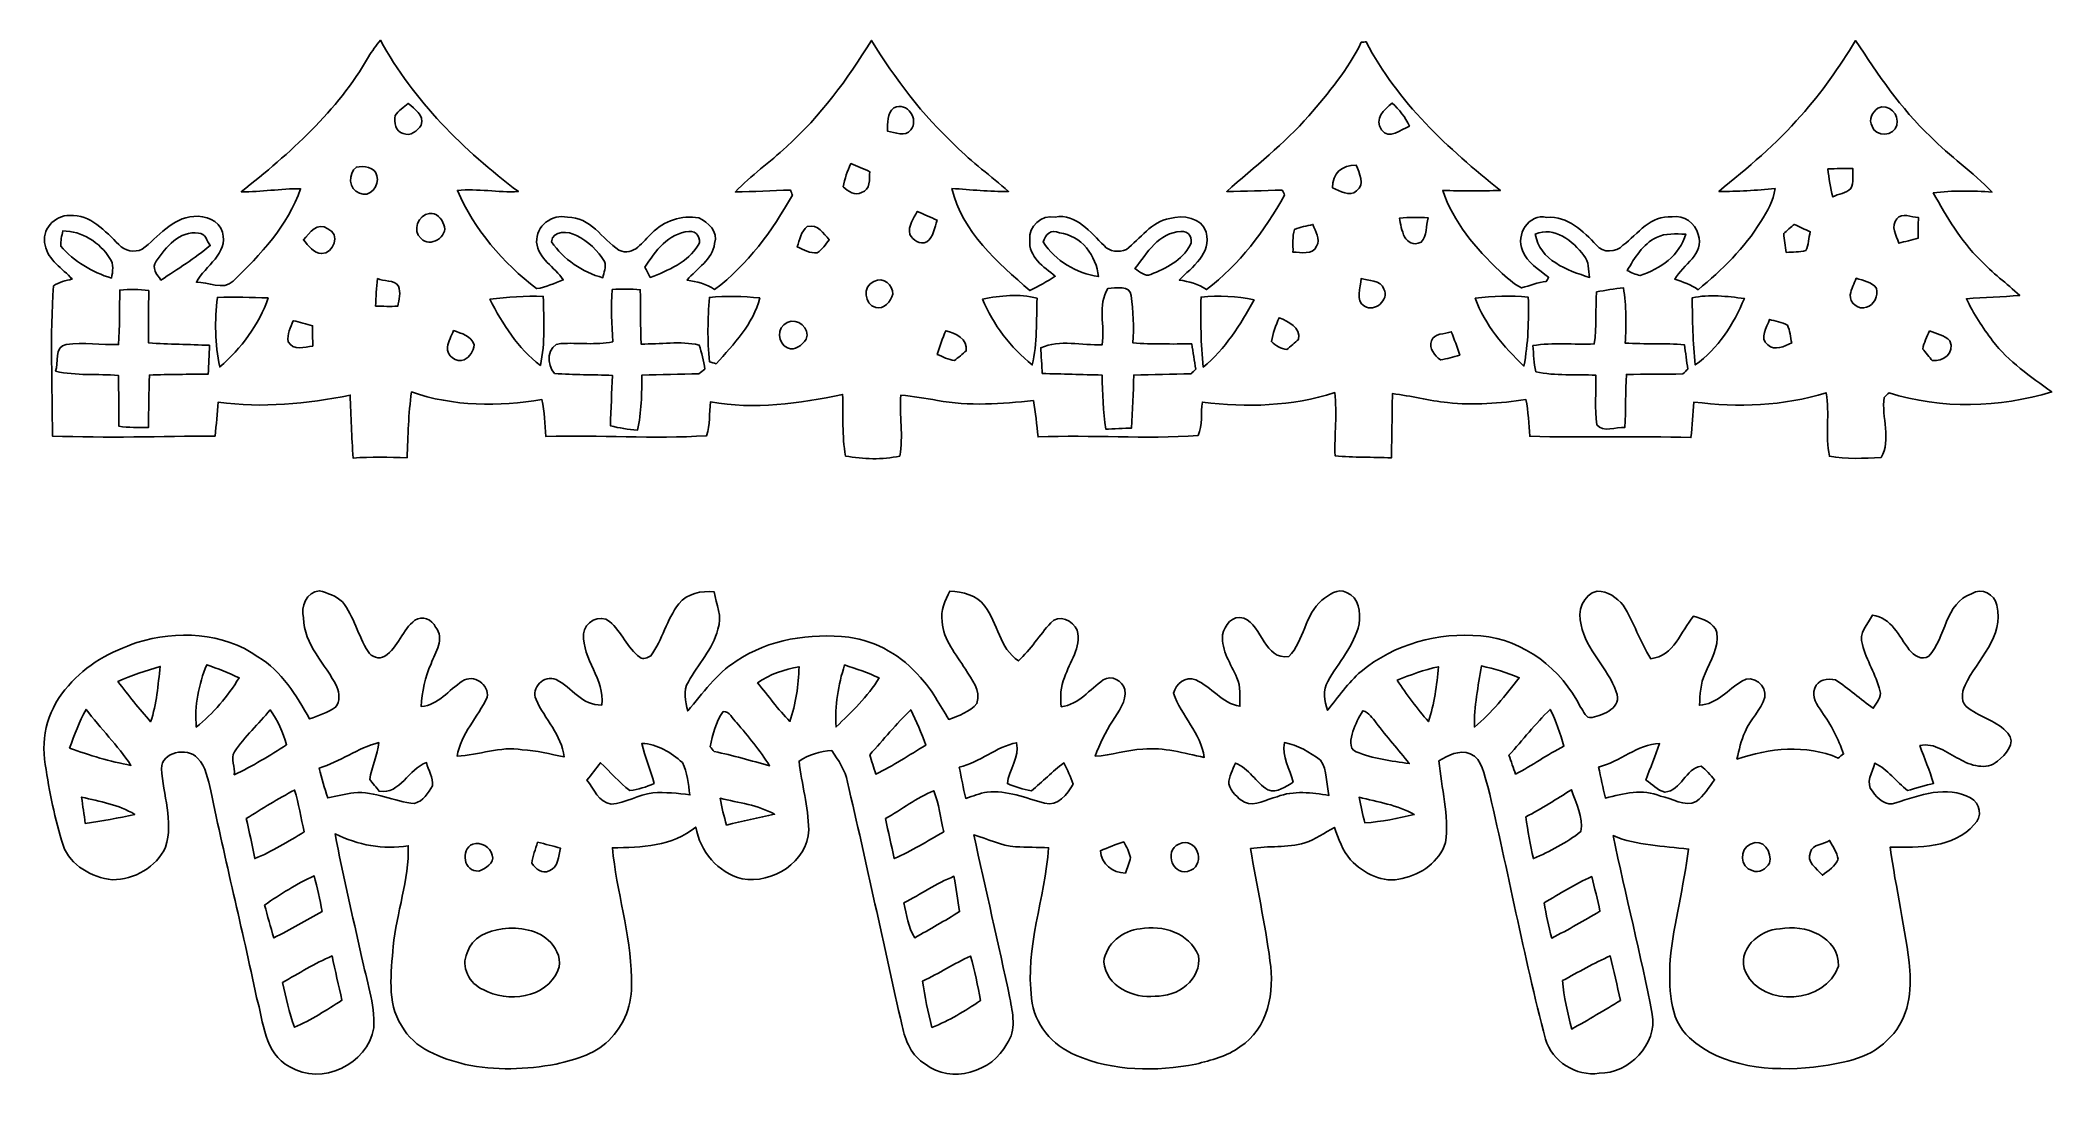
# Model space of a CAD drawing. Header units: centimetres. Extents: x -15.7 to 15.5, y -8.7 to 7.5.
import ezdxf

# ---------------------------------------------------------------- set-up
doc = ezdxf.new("R2010")
doc.units = ezdxf.units.CM
doc.header["$MEASUREMENT"] = 0
doc.layers.add('Layer 1', color=7, linetype='Continuous')

msp = doc.modelspace()

# ---------------------------------------------------------------- linework, layer by layer
at = {"layer": 'Layer 1', "color": 251}
for points, knots in [([(-10.61579, 7.22842), (-10.56111, 7.31837), (-10.49796, 7.40269), (-10.43164, 7.48418), (-10.43164, 7.48418), (-9.91799, 6.54579), (-9.14224, 5.77885), (-8.29416, 5.13962), (-8.29416, 5.13962), (-8.60954, 5.12374), (-8.92457, 5.18866), (-9.2389, 5.15867), (-9.2389, 5.15867), (-8.98031, 4.55083), (-8.53299, 4.03578), (-8.01158, 3.63714), (-8.01158, 3.63714), (-7.86836, 3.6576), (-7.73677, 3.72498), (-7.6006, 3.77155), (-7.6006, 3.77155), (-7.72724, 3.97475), (-7.99183, 4.09646), (-8.01123, 4.35645), (-8.01123, 4.35645), (-8.02746, 4.60446), (-7.77275, 4.79954), (-7.53322, 4.74416), (-7.53322, 4.74416), (-7.18044, 4.74909), (-6.99805, 4.40761), (-6.737, 4.23263), (-6.737, 4.23263), (-6.50416, 4.12679), (-6.36552, 4.37056), (-6.22547, 4.49721), (-6.22547, 4.49721), (-6.04132, 4.69089), (-5.76333, 4.77767), (-5.4991, 4.73428), (-5.4991, 4.73428), (-5.3534, 4.66513), (-5.19359, 4.51838), (-5.25463, 4.33564), (-5.25463, 4.33564), (-5.28391, 4.08764), (-5.53332, 3.95005), (-5.68113, 3.76908), (-5.68113, 3.76908), (-5.53156, 3.74474), (-5.37986, 3.7144), (-5.25427, 3.62409), (-5.25427, 3.62409), (-4.74028, 4.00897), (-4.36104, 4.53214), (-4.05059, 5.08706), (-4.05059, 5.08706), (-4.05836, 5.10646), (-4.07388, 5.14526), (-4.08164, 5.16467), (-4.08164, 5.16467), (-4.36563, 5.15373), (-4.64961, 5.13891), (-4.9336, 5.13574), (-4.9336, 5.13574), (-4.68912, 5.3908), (-4.39914, 5.59506), (-4.1402, 5.83389), (-4.1402, 5.83389), (-3.61844, 6.30978), (-3.19299, 6.87987), (-2.82646, 7.48101), (-2.82646, 7.48101), (-2.4571, 6.8894), (-2.03588, 6.32531), (-1.52259, 5.84976), (-1.52259, 5.84976), (-1.26683, 5.594), (-0.97296, 5.38092), (-0.70132, 5.14279), (-0.70132, 5.14279), (-0.99413, 5.13715), (-1.28588, 5.16996), (-1.57762, 5.1876), (-1.57762, 5.1876), (-1.42064, 4.51273), (-0.86924, 4.04142), (-0.36971, 3.60609), (-0.36971, 3.60609), (-0.23848, 3.67841), (-0.10301, 3.74403), (0.02117, 3.82834), (0.02117, 3.82834), (-0.15593, 3.97757), (-0.39652, 4.12574), (-0.37183, 4.39349), (-0.37183, 4.39349), (-0.39758, 4.60128), (-0.18768, 4.78614), (0.01834, 4.74627), (0.01834, 4.74627), (0.35101, 4.80413), (0.56762, 4.50286), (0.77929, 4.3053), (0.77929, 4.3053), (0.86007, 4.20299), (1.01141, 4.19911), (1.12395, 4.24251), (1.12395, 4.24251), (1.34056, 4.40902), (1.51024, 4.67501), (1.79776, 4.72334), (1.79776, 4.72334), (1.99778, 4.78014), (2.29164, 4.74274), (2.35832, 4.50921), (2.35832, 4.50921), (2.4511, 4.18465), (2.14101, 3.97192), (1.9431, 3.77014), (1.9431, 3.77014), (2.09127, 3.74685), (2.23802, 3.70805), (2.36326, 3.62268), (2.36326, 3.62268), (2.87514, 4.01214), (3.26319, 4.53002), (3.5754, 5.086), (3.5754, 5.086), (3.56588, 5.10575), (3.54612, 5.14456), (3.53624, 5.16396), (3.53624, 5.16396), (3.25014, 5.15479), (2.96369, 5.14421), (2.67758, 5.14315), (2.67758, 5.14315), (3.11044, 5.5245), (3.57082, 5.87834), (3.95146, 6.31507), (3.95146, 6.31507), (4.25274, 6.66962), (4.56001, 7.03016), (4.76285, 7.45243), (4.76285, 7.45243), (4.78226, 7.45419), (4.82071, 7.45737), (4.84011, 7.45878), (4.84011, 7.45878), (5.32165, 6.52709), (6.10694, 5.80178), (6.91832, 5.15867), (6.91832, 5.15867), (6.62023, 5.1495), (6.32178, 5.14667), (6.02403, 5.15938), (6.02403, 5.15938), (6.18772, 4.66549), (6.53627, 4.26156), (6.90704, 3.90843), (6.90704, 3.90843), (7.0104, 3.81), (7.11764, 3.71299), (7.24711, 3.64878), (7.24711, 3.64878), (7.37376, 3.68476), (7.49653, 3.73556), (7.62917, 3.74791), (7.62917, 3.74791), (7.64117, 3.76978), (7.65316, 3.7913), (7.66551, 3.81317), (7.66551, 3.81317), (7.51417, 3.93347), (7.32966, 4.03684), (7.26264, 4.22981), (7.26264, 4.22981), (7.14939, 4.46511), (7.35647, 4.80554), (7.63729, 4.74133), (7.63729, 4.74133), (7.96008, 4.76426), (8.19961, 4.52579), (8.40634, 4.31271), (8.40634, 4.31271), (8.50159, 4.18324), (8.71149, 4.197), (8.81592, 4.30777), (8.81592, 4.30777), (9.04663, 4.48663), (9.25124, 4.78296), (9.57686, 4.74663), (9.57686, 4.74663), (9.76242, 4.7819), (9.94128, 4.65279), (9.98008, 4.47499), (9.98008, 4.47499), (10.08662, 4.1716), (9.74831, 4.01073), (9.61954, 3.78213), (9.61954, 3.78213), (9.74584, 3.74191), (9.87143, 3.69605), (9.98185, 3.62091), (9.98185, 3.62091), (10.34732, 3.92853), (10.70434, 4.26261), (10.95057, 4.67642), (10.95057, 4.67642), (11.05288, 4.8327), (11.14637, 4.99816), (11.17247, 5.18654), (11.17247, 5.18654), (10.88284, 5.16008), (10.59286, 5.13856), (10.30182, 5.14385), (10.30182, 5.14385), (10.74632, 5.51004), (11.19681, 5.8741), (11.57076, 6.31578), (11.57076, 6.31578), (11.89743, 6.66997), (12.16731, 7.06931), (12.41989, 7.47854), (12.41989, 7.47854), (12.7695, 6.95713), (13.11769, 6.42585), (13.57877, 5.99405), (13.57877, 5.99405), (13.87828, 5.68607), (14.23776, 5.44371), (14.5348, 5.13292), (14.5348, 5.13292), (14.23106, 5.15056), (13.9259, 5.1629), (13.62322, 5.11845), (13.62322, 5.11845), (13.83418, 4.75368), (14.04338, 4.37903), (14.34782, 4.08234), (14.34782, 4.08234), (14.53621, 3.8802), (14.76269, 3.72004), (14.96307, 3.5306), (14.96307, 3.5306), (14.6872, 3.51014), (14.41238, 3.50414), (14.13792, 3.48051), (14.13792, 3.48051), (14.24411, 3.24732), (14.38981, 3.0353), (14.5415, 2.82998), (14.5415, 2.82998), (14.7895, 2.50437), (15.13276, 2.27542), (15.45907, 2.03694), (15.45907, 2.03694), (14.64627, 1.79458), (13.75057, 1.76354), (12.93848, 2.02459), (12.93848, 2.02459), (12.91272, 1.9999), (12.88697, 1.97485), (12.86157, 1.94945), (12.86157, 1.94945), (12.81818, 1.65029), (12.98081, 1.29399), (12.81465, 1.02164), (12.81465, 1.02164), (12.54936, 1.01353), (12.27526, 0.98813), (12.01455, 1.04211), (12.01455, 1.04211), (11.94964, 1.36454), (12.0209, 1.69933), (11.96411, 2.02353), (11.96411, 2.02353), (11.30229, 1.81822), (10.59921, 1.79458), (9.91552, 1.88101), (9.91552, 1.88101), (9.89965, 1.69757), (9.89083, 1.51271), (9.86966, 1.32927), (9.86966, 1.32927), (9.03746, 1.35855), (8.20455, 1.32574), (7.37235, 1.35008), (7.37235, 1.35008), (7.35471, 1.54129), (7.35401, 1.73426), (7.31097, 1.92158), (7.31097, 1.92158), (6.91127, 1.85667), (6.50311, 1.83127), (6.09988, 1.87113), (6.09988, 1.87113), (5.81237, 1.90394), (5.53191, 1.9752), (5.24545, 2.01224), (5.24545, 2.01224), (5.24016, 1.68028), (5.23804, 1.34796), (5.22887, 1.01565), (5.22887, 1.01565), (4.93783, 1.02976), (4.64573, 1.01847), (4.3561, 1.04775), (4.3561, 1.04775), (4.34587, 1.37372), (4.39138, 1.70215), (4.35081, 2.02671), (4.35081, 2.02671), (3.68935, 1.81434), (2.98626, 1.79211), (2.30117, 1.88031), (2.30117, 1.88031), (2.27154, 1.71168), (2.31069, 1.52365), (2.23485, 1.36454), (2.23485, 1.36454), (1.41182, 1.30034), (0.58208, 1.37619), (-0.24271, 1.34091), (-0.24271, 1.34091), (-0.26494, 1.52929), (-0.27975, 1.71768), (-0.31574, 1.90394), (-0.31574, 1.90394), (-0.80927, 1.85138), (-1.31304, 1.81363), (-1.80411, 1.90535), (-1.80411, 1.90535), (-1.99143, 1.93957), (-2.17981, 1.96991), (-2.36926, 1.98826), (-2.36926, 1.98826), (-2.39501, 1.67569), (-2.32657, 1.35431), (-2.38725, 1.04493), (-2.38725, 1.04493), (-2.65606, 0.98213), (-2.95381, 0.99589), (-3.2258, 1.04316), (-3.2258, 1.04316), (-3.28507, 1.35714), (-3.25861, 1.68134), (-3.27237, 1.99919), (-3.27237, 1.99919), (-3.9437, 1.85702), (-4.63656, 1.76001), (-5.31848, 1.88242), (-5.31848, 1.88242), (-5.34388, 1.71027), (-5.31707, 1.52471), (-5.38021, 1.3589), (-5.38021, 1.3589), (-6.20677, 1.30422), (-7.03862, 1.37407), (-7.86694, 1.34549), (-7.86694, 1.34549), (-7.88423, 1.53741), (-7.88599, 1.73073), (-7.92868, 1.91876), (-7.92868, 1.91876), (-8.59649, 1.80516), (-9.30522, 1.81257), (-9.9501, 2.03623), (-9.9501, 2.03623), (-9.99878, 1.69898), (-10.00266, 1.35714), (-10.01959, 1.01671), (-10.01959, 1.01671), (-10.29794, 1.0287), (-10.57663, 1.03293), (-10.85462, 1.01353), (-10.85462, 1.01353), (-10.8772, 1.33809), (-10.88708, 1.66299), (-10.90013, 1.9879), (-10.90013, 1.9879), (-11.57217, 1.85526), (-12.2615, 1.78082), (-12.94377, 1.88101), (-12.94377, 1.88101), (-12.96035, 1.70568), (-12.97234, 1.52894), (-12.99386, 1.35361), (-12.99386, 1.35361), (-13.83348, 1.35079), (-14.67414, 1.3208), (-15.5134, 1.35431), (-15.5134, 1.35431), (-15.51199, 2.12901), (-15.55362, 2.90654), (-15.49471, 3.67983), (-15.49471, 3.67983), (-15.41145, 3.74333), (-15.3035, 3.75603), (-15.20649, 3.78636), (-15.20649, 3.78636), (-15.35501, 3.95111), (-15.58149, 4.07529), (-15.62418, 4.30918), (-15.62418, 4.30918), (-15.69332, 4.54166), (-15.47989, 4.77767), (-15.2467, 4.77026), (-15.2467, 4.77026), (-14.92391, 4.79707), (-14.69284, 4.52226), (-14.48294, 4.31835), (-14.48294, 4.31835), (-14.39474, 4.21887), (-14.24129, 4.19029), (-14.12205, 4.24639), (-14.12205, 4.24639), (-13.87122, 4.43265), (-13.66379, 4.73851), (-13.32124, 4.75403), (-13.32124, 4.75403), (-13.14732, 4.77696), (-12.92719, 4.69441), (-12.87851, 4.51097), (-12.87851, 4.51097), (-12.78537, 4.17654), (-13.14379, 3.99627), (-13.28314, 3.73698), (-13.28314, 3.73698), (-13.10569, 3.74721), (-12.86722, 3.59974), (-12.71517, 3.75356), (-12.71517, 3.75356), (-12.28972, 4.16454), (-11.86356, 4.61257), (-11.66918, 5.18442), (-11.66918, 5.18442), (-11.9761, 5.18866), (-12.28019, 5.12974), (-12.58746, 5.1368), (-12.58746, 5.1368), (-11.83605, 5.73229), (-11.09733, 6.38669), (-10.61579, 7.22842), (-10.61579, 7.22842), (-10.61579, 7.22842), (-10.61579, 7.22842), (-10.61579, 7.22842)], [0, 0, 0, 0, 0.00884956, 0.00884956, 0.00884956, 0.00884956, 0.01769912, 0.01769912, 0.01769912, 0.01769912, 0.02654867, 0.02654867, 0.02654867, 0.02654867, 0.03539823, 0.03539823, 0.03539823, 0.03539823, 0.04424779, 0.04424779, 0.04424779, 0.04424779, 0.05309735, 0.05309735, 0.05309735, 0.05309735, 0.0619469, 0.0619469, 0.0619469, 0.0619469, 0.07079646, 0.07079646, 0.07079646, 0.07079646, 0.07964602, 0.07964602, 0.07964602, 0.07964602, 0.08849558, 0.08849558, 0.08849558, 0.08849558, 0.09734513, 0.09734513, 0.09734513, 0.09734513, 0.10619469, 0.10619469, 0.10619469, 0.10619469, 0.11504425, 0.11504425, 0.11504425, 0.11504425, 0.12389381, 0.12389381, 0.12389381, 0.12389381, 0.13274336, 0.13274336, 0.13274336, 0.13274336, 0.14159292, 0.14159292, 0.14159292, 0.14159292, 0.15044248, 0.15044248, 0.15044248, 0.15044248, 0.15929204, 0.15929204, 0.15929204, 0.15929204, 0.16814159, 0.16814159, 0.16814159, 0.16814159, 0.17699115, 0.17699115, 0.17699115, 0.17699115, 0.18584071, 0.18584071, 0.18584071, 0.18584071, 0.19469027, 0.19469027, 0.19469027, 0.19469027, 0.20353982, 0.20353982, 0.20353982, 0.20353982, 0.21238938, 0.21238938, 0.21238938, 0.21238938, 0.22123894, 0.22123894, 0.22123894, 0.22123894, 0.2300885, 0.2300885, 0.2300885, 0.2300885, 0.23893805, 0.23893805, 0.23893805, 0.23893805, 0.24778761, 0.24778761, 0.24778761, 0.24778761, 0.25663717, 0.25663717, 0.25663717, 0.25663717, 0.26548673, 0.26548673, 0.26548673, 0.26548673, 0.27433628, 0.27433628, 0.27433628, 0.27433628, 0.28318584, 0.28318584, 0.28318584, 0.28318584, 0.2920354, 0.2920354, 0.2920354, 0.2920354, 0.30088496, 0.30088496, 0.30088496, 0.30088496, 0.30973451, 0.30973451, 0.30973451, 0.30973451, 0.31858407, 0.31858407, 0.31858407, 0.31858407, 0.32743363, 0.32743363, 0.32743363, 0.32743363, 0.33628319, 0.33628319, 0.33628319, 0.33628319, 0.34513274, 0.34513274, 0.34513274, 0.34513274, 0.3539823, 0.3539823, 0.3539823, 0.3539823, 0.36283186, 0.36283186, 0.36283186, 0.36283186, 0.37168142, 0.37168142, 0.37168142, 0.37168142, 0.38053097, 0.38053097, 0.38053097, 0.38053097, 0.38938053, 0.38938053, 0.38938053, 0.38938053, 0.39823009, 0.39823009, 0.39823009, 0.39823009, 0.40707965, 0.40707965, 0.40707965, 0.40707965, 0.4159292, 0.4159292, 0.4159292, 0.4159292, 0.42477876, 0.42477876, 0.42477876, 0.42477876, 0.43362832, 0.43362832, 0.43362832, 0.43362832, 0.44247788, 0.44247788, 0.44247788, 0.44247788, 0.45132743, 0.45132743, 0.45132743, 0.45132743, 0.46017699, 0.46017699, 0.46017699, 0.46017699, 0.46902655, 0.46902655, 0.46902655, 0.46902655, 0.47787611, 0.47787611, 0.47787611, 0.47787611, 0.48672566, 0.48672566, 0.48672566, 0.48672566, 0.49557522, 0.49557522, 0.49557522, 0.49557522, 0.50442478, 0.50442478, 0.50442478, 0.50442478, 0.51327434, 0.51327434, 0.51327434, 0.51327434, 0.52212389, 0.52212389, 0.52212389, 0.52212389, 0.53097345, 0.53097345, 0.53097345, 0.53097345, 0.53982301, 0.53982301, 0.53982301, 0.53982301, 0.54867257, 0.54867257, 0.54867257, 0.54867257, 0.55752212, 0.55752212, 0.55752212, 0.55752212, 0.56637168, 0.56637168, 0.56637168, 0.56637168, 0.57522124, 0.57522124, 0.57522124, 0.57522124, 0.5840708, 0.5840708, 0.5840708, 0.5840708, 0.59292035, 0.59292035, 0.59292035, 0.59292035, 0.60176991, 0.60176991, 0.60176991, 0.60176991, 0.61061947, 0.61061947, 0.61061947, 0.61061947, 0.61946903, 0.61946903, 0.61946903, 0.61946903, 0.62831858, 0.62831858, 0.62831858, 0.62831858, 0.63716814, 0.63716814, 0.63716814, 0.63716814, 0.6460177, 0.6460177, 0.6460177, 0.6460177, 0.65486726, 0.65486726, 0.65486726, 0.65486726, 0.66371681, 0.66371681, 0.66371681, 0.66371681, 0.67256637, 0.67256637, 0.67256637, 0.67256637, 0.68141593, 0.68141593, 0.68141593, 0.68141593, 0.69026549, 0.69026549, 0.69026549, 0.69026549, 0.69911504, 0.69911504, 0.69911504, 0.69911504, 0.7079646, 0.7079646, 0.7079646, 0.7079646, 0.71681416, 0.71681416, 0.71681416, 0.71681416, 0.72566372, 0.72566372, 0.72566372, 0.72566372, 0.73451327, 0.73451327, 0.73451327, 0.73451327, 0.74336283, 0.74336283, 0.74336283, 0.74336283, 0.75221239, 0.75221239, 0.75221239, 0.75221239, 0.76106195, 0.76106195, 0.76106195, 0.76106195, 0.7699115, 0.7699115, 0.7699115, 0.7699115, 0.77876106, 0.77876106, 0.77876106, 0.77876106, 0.78761062, 0.78761062, 0.78761062, 0.78761062, 0.79646018, 0.79646018, 0.79646018, 0.79646018, 0.80530973, 0.80530973, 0.80530973, 0.80530973, 0.81415929, 0.81415929, 0.81415929, 0.81415929, 0.82300885, 0.82300885, 0.82300885, 0.82300885, 0.83185841, 0.83185841, 0.83185841, 0.83185841, 0.84070796, 0.84070796, 0.84070796, 0.84070796, 0.84955752, 0.84955752, 0.84955752, 0.84955752, 0.85840708, 0.85840708, 0.85840708, 0.85840708, 0.86725664, 0.86725664, 0.86725664, 0.86725664, 0.87610619, 0.87610619, 0.87610619, 0.87610619, 0.88495575, 0.88495575, 0.88495575, 0.88495575, 0.89380531, 0.89380531, 0.89380531, 0.89380531, 0.90265487, 0.90265487, 0.90265487, 0.90265487, 0.91150442, 0.91150442, 0.91150442, 0.91150442, 0.92035398, 0.92035398, 0.92035398, 0.92035398, 0.92920354, 0.92920354, 0.92920354, 0.92920354, 0.9380531, 0.9380531, 0.9380531, 0.9380531, 0.94690265, 0.94690265, 0.94690265, 0.94690265, 0.95575221, 0.95575221, 0.95575221, 0.95575221, 0.96460177, 0.96460177, 0.96460177, 0.96460177, 0.97345133, 0.97345133, 0.97345133, 0.97345133, 0.98230088, 0.98230088, 0.98230088, 0.98230088, 1, 1, 1, 1]), ([(-10.20269, 6.31684), (-10.22809, 6.21594), (-10.19669, 6.06354), (-10.07745, 6.0392), (-10.07745, 6.0392), (-9.96703, 5.99087), (-9.85732, 6.08118), (-9.79946, 6.16832), (-9.79946, 6.16832), (-9.74901, 6.33271), (-9.906, 6.41244), (-9.99949, 6.50558), (-9.99949, 6.50558), (-10.0711, 6.44701), (-10.15118, 6.39516), (-10.20269, 6.31684), (-10.20269, 6.31684), (-10.20269, 6.31684), (-10.20269, 6.31684), (-10.20269, 6.31684)], [0, 0, 0, 0, 0.16666667, 0.16666667, 0.16666667, 0.16666667, 0.33333333, 0.33333333, 0.33333333, 0.33333333, 0.5, 0.5, 0.5, 0.5, 0.66666667, 0.66666667, 0.66666667, 0.66666667, 1, 1, 1, 1]), ([(-2.47862, 6.43678), (-2.58763, 6.34894), (-2.57246, 6.19936), (-2.57493, 6.07483), (-2.57493, 6.07483), (-2.45992, 6.05543), (-2.30399, 5.98099), (-2.21509, 6.09565), (-2.21509, 6.09565), (-2.08421, 6.2544), (-2.26871, 6.53874), (-2.47862, 6.43678), (-2.47862, 6.43678), (-2.47862, 6.43678), (-2.47862, 6.43678), (-2.47862, 6.43678)], [0, 0, 0, 0, 0.2, 0.2, 0.2, 0.2, 0.4, 0.4, 0.4, 0.4, 0.6, 0.6, 0.6, 0.6, 1, 1, 1, 1]), ([(5.07541, 6.09847), (5.1883, 5.92772), (5.3788, 6.10235), (5.50757, 6.15421), (5.50757, 6.15421), (5.44548, 6.2925), (5.35199, 6.41068), (5.24051, 6.51122), (5.24051, 6.51122), (5.12163, 6.41385), (4.95476, 6.26075), (5.07541, 6.09847), (5.07541, 6.09847), (5.07541, 6.09847), (5.07541, 6.09847), (5.07541, 6.09847)], [0, 0, 0, 0, 0.2, 0.2, 0.2, 0.2, 0.4, 0.4, 0.4, 0.4, 0.6, 0.6, 0.6, 0.6, 1, 1, 1, 1]), ([(12.7635, 6.43431), (12.68201, 6.37046), (12.61639, 6.25369), (12.67672, 6.1535), (12.67672, 6.1535), (12.72364, 5.98099), (13.02314, 5.99546), (13.05877, 6.16761), (13.05877, 6.16761), (13.10322, 6.33271), (12.93707, 6.51439), (12.7635, 6.43431), (12.7635, 6.43431), (12.7635, 6.43431), (12.7635, 6.43431), (12.7635, 6.43431)], [0, 0, 0, 0, 0.2, 0.2, 0.2, 0.2, 0.4, 0.4, 0.4, 0.4, 0.6, 0.6, 0.6, 0.6, 1, 1, 1, 1]), ([(-10.80347, 5.52027), (-10.93541, 5.42043), (-10.9287, 5.16925), (-10.75514, 5.11775), (-10.75514, 5.11775), (-10.5978, 5.03132), (-10.4394, 5.23769), (-10.48561, 5.3848), (-10.48561, 5.3848), (-10.51101, 5.52203), (-10.69693, 5.53932), (-10.80347, 5.52027), (-10.80347, 5.52027), (-10.80347, 5.52027), (-10.80347, 5.52027), (-10.80347, 5.52027)], [0, 0, 0, 0, 0.2, 0.2, 0.2, 0.2, 0.4, 0.4, 0.4, 0.4, 0.6, 0.6, 0.6, 0.6, 1, 1, 1, 1]), ([(-3.14431, 5.57424), (-3.19864, 5.45924), (-3.23744, 5.33964), (-3.26108, 5.21476), (-3.26108, 5.21476), (-3.18629, 5.14879), (-3.08081, 5.06624), (-2.9785, 5.12692), (-2.9785, 5.12692), (-2.83492, 5.16573), (-2.86032, 5.334), (-2.85186, 5.4483), (-2.85186, 5.4483), (-2.94922, 5.49063), (-3.04694, 5.53261), (-3.14431, 5.57424), (-3.14431, 5.57424), (-3.14431, 5.57424), (-3.14431, 5.57424), (-3.14431, 5.57424)], [0, 0, 0, 0, 0.16666667, 0.16666667, 0.16666667, 0.16666667, 0.33333333, 0.33333333, 0.33333333, 0.33333333, 0.5, 0.5, 0.5, 0.5, 0.66666667, 0.66666667, 0.66666667, 0.66666667, 1, 1, 1, 1]), ([(4.318, 5.19747), (4.43336, 5.15902), (4.57835, 5.04649), (4.69089, 5.14985), (4.69089, 5.14985), (4.826, 5.25074), (4.73004, 5.42678), (4.68383, 5.54884), (4.68383, 5.54884), (4.46193, 5.5566), (4.31729, 5.41902), (4.318, 5.19747), (4.318, 5.19747), (4.318, 5.19747), (4.318, 5.19747), (4.318, 5.19747)], [0, 0, 0, 0, 0.2, 0.2, 0.2, 0.2, 0.4, 0.4, 0.4, 0.4, 0.6, 0.6, 0.6, 0.6, 1, 1, 1, 1]), ([(11.99162, 5.49204), (12.00714, 5.34599), (12.02478, 5.19889), (12.06817, 5.05778), (12.06817, 5.05778), (12.15214, 5.10364), (12.27208, 5.11563), (12.34757, 5.18619), (12.34757, 5.18619), (12.39097, 5.28391), (12.3765, 5.39362), (12.37827, 5.49734), (12.37827, 5.49734), (12.24915, 5.49945), (12.12003, 5.49557), (11.99162, 5.49204), (11.99162, 5.49204), (11.99162, 5.49204), (11.99162, 5.49204), (11.99162, 5.49204)], [0, 0, 0, 0, 0.16666667, 0.16666667, 0.16666667, 0.16666667, 0.33333333, 0.33333333, 0.33333333, 0.33333333, 0.5, 0.5, 0.5, 0.5, 0.66666667, 0.66666667, 0.66666667, 0.66666667, 1, 1, 1, 1]), ([(-11.62332, 4.39103), (-11.54536, 4.30495), (-11.47057, 4.18571), (-11.34181, 4.17901), (-11.34181, 4.17901), (-11.1573, 4.17971), (-11.04477, 4.48592), (-11.24409, 4.56177), (-11.24409, 4.56177), (-11.40354, 4.68136), (-11.53054, 4.50109), (-11.62332, 4.39103), (-11.62332, 4.39103), (-11.62332, 4.39103), (-11.62332, 4.39103), (-11.62332, 4.39103)], [0, 0, 0, 0, 0.2, 0.2, 0.2, 0.2, 0.4, 0.4, 0.4, 0.4, 0.6, 0.6, 0.6, 0.6, 1, 1, 1, 1]), ([(-9.67281, 4.80307), (-9.84603, 4.77979), (-9.94481, 4.53602), (-9.80193, 4.41396), (-9.80193, 4.41396), (-9.67176, 4.25662), (-9.37013, 4.44712), (-9.44845, 4.62774), (-9.44845, 4.62774), (-9.47843, 4.72087), (-9.5691, 4.81612), (-9.67281, 4.80307), (-9.67281, 4.80307), (-9.67281, 4.80307), (-9.67281, 4.80307), (-9.67281, 4.80307)], [0, 0, 0, 0, 0.2, 0.2, 0.2, 0.2, 0.4, 0.4, 0.4, 0.4, 0.6, 0.6, 0.6, 0.6, 1, 1, 1, 1]), ([(-2.23238, 4.47569), (-2.17452, 4.39279), (-2.08562, 4.312), (-1.96779, 4.36174), (-1.96779, 4.36174), (-1.86231, 4.43971), (-1.84397, 4.58258), (-1.80869, 4.69759), (-1.80869, 4.69759), (-1.911, 4.7431), (-2.01295, 4.78825), (-2.1149, 4.83306), (-2.1149, 4.83306), (-2.1777, 4.72334), (-2.25707, 4.61257), (-2.23238, 4.47569), (-2.23238, 4.47569), (-2.23238, 4.47569), (-2.23238, 4.47569), (-2.23238, 4.47569)], [0, 0, 0, 0, 0.16666667, 0.16666667, 0.16666667, 0.16666667, 0.33333333, 0.33333333, 0.33333333, 0.33333333, 0.5, 0.5, 0.5, 0.5, 0.66666667, 0.66666667, 0.66666667, 0.66666667, 1, 1, 1, 1]), ([(5.35552, 4.72863), (5.38198, 4.56318), (5.42819, 4.24639), (5.69207, 4.35539), (5.69207, 4.35539), (5.78661, 4.45594), (5.76474, 4.61327), (5.79826, 4.73393), (5.79826, 4.73393), (5.65079, 4.74486), (5.50227, 4.7438), (5.35552, 4.72863), (5.35552, 4.72863), (5.35552, 4.72863), (5.35552, 4.72863), (5.35552, 4.72863)], [0, 0, 0, 0, 0.2, 0.2, 0.2, 0.2, 0.4, 0.4, 0.4, 0.4, 0.6, 0.6, 0.6, 0.6, 1, 1, 1, 1]), ([(13.06054, 4.7184), (12.95788, 4.60657), (13.05137, 4.45876), (13.09052, 4.34058), (13.09052, 4.34058), (13.18436, 4.36704), (13.29126, 4.38891), (13.38792, 4.41713), (13.38792, 4.41713), (13.38933, 4.52508), (13.39109, 4.63303), (13.39321, 4.74063), (13.39321, 4.74063), (13.2842, 4.73816), (13.13568, 4.82565), (13.06054, 4.7184), (13.06054, 4.7184), (13.06054, 4.7184), (13.06054, 4.7184), (13.06054, 4.7184)], [0, 0, 0, 0, 0.16666667, 0.16666667, 0.16666667, 0.16666667, 0.33333333, 0.33333333, 0.33333333, 0.33333333, 0.5, 0.5, 0.5, 0.5, 0.66666667, 0.66666667, 0.66666667, 0.66666667, 1, 1, 1, 1]), ([(-15.35289, 4.53214), (-15.367, 4.45488), (-15.38676, 4.37691), (-15.38393, 4.29719), (-15.38393, 4.29719), (-15.17862, 4.06083), (-14.89957, 3.88761), (-14.5983, 3.80153), (-14.5983, 3.80153), (-14.57748, 3.90278), (-14.55632, 4.01602), (-14.62229, 4.10633), (-14.62229, 4.10633), (-14.77751, 4.35257), (-15.05656, 4.52967), (-15.35289, 4.53214), (-15.35289, 4.53214), (-15.35289, 4.53214), (-15.35289, 4.53214), (-15.35289, 4.53214)], [0, 0, 0, 0, 0.16666667, 0.16666667, 0.16666667, 0.16666667, 0.33333333, 0.33333333, 0.33333333, 0.33333333, 0.5, 0.5, 0.5, 0.5, 0.66666667, 0.66666667, 0.66666667, 0.66666667, 1, 1, 1, 1]), ([(-13.90438, 4.06083), (-13.98799, 3.95923), (-13.89098, 3.85445), (-13.83312, 3.77014), (-13.83312, 3.77014), (-13.57101, 3.93771), (-13.30889, 4.10633), (-13.06795, 4.30424), (-13.06795, 4.30424), (-13.11981, 4.37198), (-13.14485, 4.49792), (-13.24751, 4.49862), (-13.24751, 4.49862), (-13.54631, 4.53708), (-13.75445, 4.28025), (-13.90438, 4.06083), (-13.90438, 4.06083), (-13.90438, 4.06083), (-13.90438, 4.06083), (-13.90438, 4.06083)], [0, 0, 0, 0, 0.16666667, 0.16666667, 0.16666667, 0.16666667, 0.33333333, 0.33333333, 0.33333333, 0.33333333, 0.5, 0.5, 0.5, 0.5, 0.66666667, 0.66666667, 0.66666667, 0.66666667, 1, 1, 1, 1]), ([(-7.77981, 4.36069), (-7.59601, 4.08764), (-7.30179, 3.8929), (-6.98535, 3.80506), (-6.98535, 3.80506), (-6.97336, 3.88691), (-6.93244, 3.97334), (-6.95889, 4.05483), (-6.95889, 4.05483), (-7.06402, 4.22416), (-7.21184, 4.37127), (-7.39211, 4.45911), (-7.39211, 4.45911), (-7.51769, 4.52861), (-7.76605, 4.54978), (-7.77981, 4.36069), (-7.77981, 4.36069), (-7.77981, 4.36069), (-7.77981, 4.36069), (-7.77981, 4.36069)], [0, 0, 0, 0, 0.16666667, 0.16666667, 0.16666667, 0.16666667, 0.33333333, 0.33333333, 0.33333333, 0.33333333, 0.5, 0.5, 0.5, 0.5, 0.66666667, 0.66666667, 0.66666667, 0.66666667, 1, 1, 1, 1]), ([(-5.6515, 4.52261), (-5.97359, 4.49615), (-6.17044, 4.21499), (-6.33695, 3.97122), (-6.33695, 3.97122), (-6.30837, 3.9176), (-6.2798, 3.86433), (-6.25087, 3.81071), (-6.25087, 3.81071), (-5.97182, 3.91795), (-5.6709, 4.0453), (-5.50721, 4.30953), (-5.50721, 4.30953), (-5.44618, 4.40408), (-5.54002, 4.54448), (-5.6515, 4.52261), (-5.6515, 4.52261), (-5.6515, 4.52261), (-5.6515, 4.52261), (-5.6515, 4.52261)], [0, 0, 0, 0, 0.16666667, 0.16666667, 0.16666667, 0.16666667, 0.33333333, 0.33333333, 0.33333333, 0.33333333, 0.5, 0.5, 0.5, 0.5, 0.66666667, 0.66666667, 0.66666667, 0.66666667, 1, 1, 1, 1]), ([(-3.81882, 4.59916), (-3.91442, 4.52226), (-3.94018, 4.39244), (-3.97581, 4.28272), (-3.97581, 4.28272), (-3.87597, 4.24674), (-3.77508, 4.17407), (-3.66466, 4.19382), (-3.66466, 4.19382), (-3.58599, 4.24286), (-3.53624, 4.324), (-3.47804, 4.39349), (-3.47804, 4.39349), (-3.57117, 4.48945), (-3.65372, 4.64256), (-3.81882, 4.59916), (-3.81882, 4.59916), (-3.81882, 4.59916), (-3.81882, 4.59916), (-3.81882, 4.59916)], [0, 0, 0, 0, 0.16666667, 0.16666667, 0.16666667, 0.16666667, 0.33333333, 0.33333333, 0.33333333, 0.33333333, 0.5, 0.5, 0.5, 0.5, 0.66666667, 0.66666667, 0.66666667, 0.66666667, 1, 1, 1, 1]), ([(-0.16334, 4.36139), (0.0254, 4.06647), (0.34819, 3.87562), (0.69144, 3.82341), (0.69144, 3.82341), (0.66428, 4.14267), (0.41945, 4.46405), (0.08996, 4.50003), (0.08996, 4.50003), (-0.03951, 4.57306), (-0.13829, 4.46511), (-0.16334, 4.36139), (-0.16334, 4.36139), (-0.16334, 4.36139), (-0.16334, 4.36139), (-0.16334, 4.36139)], [0, 0, 0, 0, 0.2, 0.2, 0.2, 0.2, 0.4, 0.4, 0.4, 0.4, 0.6, 0.6, 0.6, 0.6, 1, 1, 1, 1]), ([(1.96885, 4.52296), (1.62842, 4.50638), (1.44039, 4.18888), (1.25554, 3.94653), (1.25554, 3.94653), (1.33068, 3.9056), (1.40794, 3.81353), (1.50107, 3.85727), (1.50107, 3.85727), (1.73496, 3.95146), (1.99214, 4.07317), (2.11102, 4.31059), (2.11102, 4.31059), (2.1717, 4.40655), (2.08033, 4.54272), (1.96885, 4.52296), (1.96885, 4.52296), (1.96885, 4.52296), (1.96885, 4.52296), (1.96885, 4.52296)], [0, 0, 0, 0, 0.16666667, 0.16666667, 0.16666667, 0.16666667, 0.33333333, 0.33333333, 0.33333333, 0.33333333, 0.5, 0.5, 0.5, 0.5, 0.66666667, 0.66666667, 0.66666667, 0.66666667, 1, 1, 1, 1]), ([(3.72921, 4.5533), (3.68935, 4.44077), (3.70981, 4.31835), (3.70417, 4.20088), (3.70417, 4.20088), (3.82552, 4.20335), (4.00861, 4.15078), (4.06894, 4.29472), (4.06894, 4.29472), (4.13702, 4.40655), (4.05271, 4.52614), (4.01285, 4.63091), (4.01285, 4.63091), (3.91654, 4.60728), (3.82058, 4.59034), (3.72921, 4.5533), (3.72921, 4.5533), (3.72921, 4.5533), (3.72921, 4.5533), (3.72921, 4.5533)], [0, 0, 0, 0, 0.16666667, 0.16666667, 0.16666667, 0.16666667, 0.33333333, 0.33333333, 0.33333333, 0.33333333, 0.5, 0.5, 0.5, 0.5, 0.66666667, 0.66666667, 0.66666667, 0.66666667, 1, 1, 1, 1]), ([(7.45807, 4.48169), (7.52369, 4.07705), (7.95549, 3.91724), (8.29839, 3.81071), (8.29839, 3.81071), (8.28005, 3.92642), (8.2931, 4.05694), (8.21196, 4.15043), (8.21196, 4.15043), (8.04051, 4.37797), (7.75476, 4.60657), (7.45807, 4.48169), (7.45807, 4.48169), (7.45807, 4.48169), (7.45807, 4.48169), (7.45807, 4.48169)], [0, 0, 0, 0, 0.2, 0.2, 0.2, 0.2, 0.4, 0.4, 0.4, 0.4, 0.6, 0.6, 0.6, 0.6, 1, 1, 1, 1]), ([(9.3345, 4.42877), (9.12283, 4.32541), (8.99513, 4.11409), (8.8833, 3.91619), (8.8833, 3.91619), (8.94821, 3.88761), (9.01206, 3.8541), (9.08226, 3.83928), (9.08226, 3.83928), (9.3913, 3.94194), (9.69998, 4.15078), (9.78817, 4.48204), (9.78817, 4.48204), (9.63648, 4.48239), (9.47279, 4.50144), (9.3345, 4.42877), (9.3345, 4.42877), (9.3345, 4.42877), (9.3345, 4.42877), (9.3345, 4.42877)], [0, 0, 0, 0, 0.16666667, 0.16666667, 0.16666667, 0.16666667, 0.33333333, 0.33333333, 0.33333333, 0.33333333, 0.5, 0.5, 0.5, 0.5, 0.66666667, 0.66666667, 0.66666667, 0.66666667, 1, 1, 1, 1]), ([(11.46986, 4.63233), (11.42894, 4.5974), (11.3471, 4.52684), (11.30617, 4.49192), (11.30617, 4.49192), (11.31641, 4.39491), (11.33404, 4.29507), (11.34639, 4.19735), (11.34639, 4.19735), (11.44658, 4.20405), (11.54889, 4.20335), (11.64837, 4.22557), (11.64837, 4.22557), (11.69176, 4.31659), (11.69282, 4.42207), (11.71892, 4.51697), (11.71892, 4.51697), (11.63532, 4.55507), (11.55277, 4.59387), (11.46986, 4.63233), (11.46986, 4.63233), (11.46986, 4.63233), (11.46986, 4.63233), (11.46986, 4.63233)], [0, 0, 0, 0, 0.14285714, 0.14285714, 0.14285714, 0.14285714, 0.28571429, 0.28571429, 0.28571429, 0.28571429, 0.42857143, 0.42857143, 0.42857143, 0.42857143, 0.57142857, 0.57142857, 0.57142857, 0.57142857, 0.71428571, 0.71428571, 0.71428571, 0.71428571, 1, 1, 1, 1]), ([(-10.47609, 3.79201), (-10.49408, 3.6509), (-10.50114, 3.50873), (-10.50608, 3.36621), (-10.50608, 3.36621), (-10.39178, 3.36233), (-10.27748, 3.36162), (-10.16318, 3.36374), (-10.16318, 3.36374), (-10.14554, 3.46569), (-10.11061, 3.57434), (-10.15224, 3.67524), (-10.15224, 3.67524), (-10.2175, 3.78213), (-10.38754, 3.74191), (-10.47609, 3.79201), (-10.47609, 3.79201), (-10.47609, 3.79201), (-10.47609, 3.79201), (-10.47609, 3.79201)], [0, 0, 0, 0, 0.16666667, 0.16666667, 0.16666667, 0.16666667, 0.33333333, 0.33333333, 0.33333333, 0.33333333, 0.5, 0.5, 0.5, 0.5, 0.66666667, 0.66666667, 0.66666667, 0.66666667, 1, 1, 1, 1]), ([(-2.79012, 3.7465), (-2.96721, 3.67594), (-2.93688, 3.38914), (-2.75837, 3.34292), (-2.75837, 3.34292), (-2.63102, 3.31223), (-2.52695, 3.43994), (-2.49343, 3.54965), (-2.49343, 3.54965), (-2.49096, 3.69147), (-2.63843, 3.83328), (-2.79012, 3.7465), (-2.79012, 3.7465), (-2.79012, 3.7465), (-2.79012, 3.7465), (-2.79012, 3.7465)], [0, 0, 0, 0, 0.2, 0.2, 0.2, 0.2, 0.4, 0.4, 0.4, 0.4, 0.6, 0.6, 0.6, 0.6, 1, 1, 1, 1]), ([(4.75862, 3.79271), (4.75897, 3.65372), (4.66372, 3.45052), (4.8133, 3.36479), (4.8133, 3.36479), (4.96852, 3.26637), (5.201, 3.4611), (5.11387, 3.63008), (5.11387, 3.63008), (5.06589, 3.77366), (4.86763, 3.75744), (4.75862, 3.79271), (4.75862, 3.79271), (4.75862, 3.79271), (4.75862, 3.79271), (4.75862, 3.79271)], [0, 0, 0, 0, 0.2, 0.2, 0.2, 0.2, 0.4, 0.4, 0.4, 0.4, 0.6, 0.6, 0.6, 0.6, 1, 1, 1, 1]), ([(12.43154, 3.79906), (12.39661, 3.71546), (12.35251, 3.63361), (12.3384, 3.54295), (12.3384, 3.54295), (12.31935, 3.41348), (12.47069, 3.29883), (12.59099, 3.35033), (12.59099, 3.35033), (12.71023, 3.38173), (12.7695, 3.52813), (12.74516, 3.64137), (12.74516, 3.64137), (12.67672, 3.74333), (12.53419, 3.76096), (12.43154, 3.79906), (12.43154, 3.79906), (12.43154, 3.79906), (12.43154, 3.79906), (12.43154, 3.79906)], [0, 0, 0, 0, 0.16666667, 0.16666667, 0.16666667, 0.16666667, 0.33333333, 0.33333333, 0.33333333, 0.33333333, 0.5, 0.5, 0.5, 0.5, 0.66666667, 0.66666667, 0.66666667, 0.66666667, 1, 1, 1, 1]), ([(-14.46883, 3.61386), (-14.47553, 3.33304), (-14.47024, 3.05082), (-14.48788, 2.76966), (-14.48788, 2.76966), (-14.75705, 2.76296), (-15.0301, 2.8067), (-15.29786, 2.77354), (-15.29786, 2.77354), (-15.48765, 2.74532), (-15.41886, 2.47509), (-15.4626, 2.35797), (-15.4626, 2.35797), (-15.14475, 2.28459), (-14.81384, 2.31916), (-14.4907, 2.29411), (-14.4907, 2.29411), (-14.48576, 2.03165), (-14.48364, 1.76883), (-14.48223, 1.50601), (-14.48223, 1.50601), (-14.33124, 1.48308), (-14.17814, 1.48449), (-14.02539, 1.48378), (-14.02539, 1.48378), (-14.02221, 1.75577), (-14.01868, 2.02741), (-14.01092, 2.29905), (-14.01092, 2.29905), (-13.70683, 2.30787), (-13.40203, 2.3114), (-13.09758, 2.31422), (-13.09758, 2.31422), (-13.09088, 2.46239), (-13.08382, 2.61126), (-13.07959, 2.75907), (-13.07959, 2.75907), (-13.39391, 2.77213), (-13.70859, 2.7753), (-14.02221, 2.79718), (-14.02221, 2.79718), (-14.02256, 3.0674), (-14.02221, 3.33763), (-14.02115, 3.60751), (-14.02115, 3.60751), (-14.16932, 3.62903), (-14.31996, 3.63008), (-14.46883, 3.61386), (-14.46883, 3.61386), (-14.46883, 3.61386), (-14.46883, 3.61386), (-14.46883, 3.61386)], [0, 0, 0, 0, 0.07142857, 0.07142857, 0.07142857, 0.07142857, 0.14285714, 0.14285714, 0.14285714, 0.14285714, 0.21428571, 0.21428571, 0.21428571, 0.21428571, 0.28571429, 0.28571429, 0.28571429, 0.28571429, 0.35714286, 0.35714286, 0.35714286, 0.35714286, 0.42857143, 0.42857143, 0.42857143, 0.42857143, 0.5, 0.5, 0.5, 0.5, 0.57142857, 0.57142857, 0.57142857, 0.57142857, 0.64285714, 0.64285714, 0.64285714, 0.64285714, 0.71428571, 0.71428571, 0.71428571, 0.71428571, 0.78571429, 0.78571429, 0.78571429, 0.78571429, 0.85714286, 0.85714286, 0.85714286, 0.85714286, 1, 1, 1, 1]), ([(-12.95718, 3.50132), (-13.00163, 3.14325), (-12.99457, 2.77883), (-12.91978, 2.42499), (-12.91978, 2.42499), (-12.59099, 2.71004), (-12.30806, 3.07869), (-12.17154, 3.49356), (-12.17154, 3.49356), (-12.4333, 3.50344), (-12.69541, 3.50555), (-12.95718, 3.50132), (-12.95718, 3.50132), (-12.95718, 3.50132), (-12.95718, 3.50132), (-12.95718, 3.50132)], [0, 0, 0, 0, 0.2, 0.2, 0.2, 0.2, 0.4, 0.4, 0.4, 0.4, 0.6, 0.6, 0.6, 0.6, 1, 1, 1, 1]), ([(-8.73619, 3.47345), (-8.5404, 3.09033), (-8.30051, 2.7118), (-7.95408, 2.44863), (-7.95408, 2.44863), (-7.87541, 2.79859), (-7.90081, 3.16124), (-7.90963, 3.51649), (-7.90963, 3.51649), (-8.18621, 3.53166), (-8.46173, 3.50097), (-8.73619, 3.47345), (-8.73619, 3.47345), (-8.73619, 3.47345), (-8.73619, 3.47345), (-8.73619, 3.47345)], [0, 0, 0, 0, 0.2, 0.2, 0.2, 0.2, 0.4, 0.4, 0.4, 0.4, 0.6, 0.6, 0.6, 0.6, 1, 1, 1, 1]), ([(-6.84036, 3.62268), (-6.86118, 3.35351), (-6.84883, 3.08328), (-6.83331, 2.81376), (-6.83331, 2.81376), (-7.09718, 2.75766), (-7.36882, 2.80282), (-7.63552, 2.78624), (-7.63552, 2.78624), (-7.85954, 2.77954), (-7.85848, 2.44193), (-7.7343, 2.32375), (-7.7343, 2.32375), (-7.43585, 2.30188), (-7.13634, 2.30399), (-6.83719, 2.29376), (-6.83719, 2.29376), (-6.84848, 2.03341), (-6.86047, 1.77377), (-6.86823, 1.51306), (-6.86823, 1.51306), (-6.73171, 1.47602), (-6.59165, 1.45874), (-6.45089, 1.44286), (-6.45089, 1.44286), (-6.38387, 1.72191), (-6.38528, 2.01189), (-6.38069, 2.29729), (-6.38069, 2.29729), (-6.08612, 2.30717), (-5.79155, 2.31246), (-5.49663, 2.31881), (-5.49663, 2.31881), (-5.46594, 2.3435), (-5.43489, 2.36784), (-5.40385, 2.39183), (-5.40385, 2.39183), (-5.43066, 2.51672), (-5.45218, 2.64442), (-5.49557, 2.76401), (-5.49557, 2.76401), (-5.78838, 2.82893), (-6.09565, 2.77389), (-6.3941, 2.77954), (-6.3941, 2.77954), (-6.40292, 3.05999), (-6.40327, 3.34045), (-6.40609, 3.62091), (-6.40609, 3.62091), (-6.55038, 3.63361), (-6.69572, 3.63538), (-6.84036, 3.62268), (-6.84036, 3.62268), (-6.84036, 3.62268), (-6.84036, 3.62268), (-6.84036, 3.62268)], [0, 0, 0, 0, 0.06666667, 0.06666667, 0.06666667, 0.06666667, 0.13333333, 0.13333333, 0.13333333, 0.13333333, 0.2, 0.2, 0.2, 0.2, 0.26666667, 0.26666667, 0.26666667, 0.26666667, 0.33333333, 0.33333333, 0.33333333, 0.33333333, 0.4, 0.4, 0.4, 0.4, 0.46666667, 0.46666667, 0.46666667, 0.46666667, 0.53333333, 0.53333333, 0.53333333, 0.53333333, 0.6, 0.6, 0.6, 0.6, 0.66666667, 0.66666667, 0.66666667, 0.66666667, 0.73333333, 0.73333333, 0.73333333, 0.73333333, 0.8, 0.8, 0.8, 0.8, 0.86666667, 0.86666667, 0.86666667, 0.86666667, 1, 1, 1, 1]), ([(-5.33612, 3.50026), (-5.35834, 3.169), (-5.37104, 2.83669), (-5.33435, 2.50578), (-5.33435, 2.50578), (-5.30825, 2.49767), (-5.25674, 2.48214), (-5.23064, 2.47403), (-5.23064, 2.47403), (-4.96076, 2.77707), (-4.6542, 3.08892), (-4.55542, 3.49426), (-4.55542, 3.49426), (-4.81542, 3.51719), (-5.07612, 3.52743), (-5.33612, 3.50026), (-5.33612, 3.50026), (-5.33612, 3.50026), (-5.33612, 3.50026), (-5.33612, 3.50026)], [0, 0, 0, 0, 0.16666667, 0.16666667, 0.16666667, 0.16666667, 0.33333333, 0.33333333, 0.33333333, 0.33333333, 0.5, 0.5, 0.5, 0.5, 0.66666667, 0.66666667, 0.66666667, 0.66666667, 1, 1, 1, 1]), ([(-1.10455, 3.47521), (-0.94192, 3.07622), (-0.66993, 2.7238), (-0.33302, 2.45569), (-0.33302, 2.45569), (-0.25647, 2.79365), (-0.27129, 3.14396), (-0.25894, 3.48756), (-0.25894, 3.48756), (-0.53622, 3.56094), (-0.82726, 3.5306), (-1.10455, 3.47521), (-1.10455, 3.47521), (-1.10455, 3.47521), (-1.10455, 3.47521), (-1.10455, 3.47521)], [0, 0, 0, 0, 0.2, 0.2, 0.2, 0.2, 0.4, 0.4, 0.4, 0.4, 0.6, 0.6, 0.6, 0.6, 1, 1, 1, 1]), ([(0.83749, 3.63961), (0.67592, 3.38349), (0.79375, 3.05541), (0.7493, 2.7686), (0.7493, 2.7686), (0.43251, 2.75449), (0.09666, 2.85433), (-0.20355, 2.72027), (-0.20355, 2.72027), (-0.19756, 2.62114), (-0.18556, 2.42288), (-0.17956, 2.32339), (-0.17956, 2.32339), (0.12876, 2.31352), (0.4378, 2.30787), (0.74683, 2.29764), (0.74683, 2.29764), (0.75741, 2.01754), (0.76447, 1.73673), (0.8061, 1.45909), (0.8061, 1.45909), (0.90558, 1.46368), (1.10455, 1.4732), (1.20403, 1.47779), (1.20403, 1.47779), (1.21708, 1.75119), (1.23896, 2.02389), (1.23719, 2.29729), (1.23719, 2.29729), (1.53353, 2.30717), (1.83021, 2.31211), (2.12725, 2.31775), (2.12725, 2.31775), (2.15053, 2.34174), (2.17417, 2.36573), (2.19816, 2.38901), (2.19816, 2.38901), (2.17629, 2.51919), (2.15618, 2.65042), (2.13607, 2.78024), (2.13607, 2.78024), (1.83233, 2.77989), (1.52823, 2.7753), (1.22555, 2.79576), (1.22555, 2.79576), (1.2386, 3.04094), (1.23437, 3.28754), (1.19733, 3.53095), (1.19733, 3.53095), (1.18569, 3.69746), (0.95356, 3.64525), (0.83749, 3.63961), (0.83749, 3.63961), (0.83749, 3.63961), (0.83749, 3.63961), (0.83749, 3.63961)], [0, 0, 0, 0, 0.06666667, 0.06666667, 0.06666667, 0.06666667, 0.13333333, 0.13333333, 0.13333333, 0.13333333, 0.2, 0.2, 0.2, 0.2, 0.26666667, 0.26666667, 0.26666667, 0.26666667, 0.33333333, 0.33333333, 0.33333333, 0.33333333, 0.4, 0.4, 0.4, 0.4, 0.46666667, 0.46666667, 0.46666667, 0.46666667, 0.53333333, 0.53333333, 0.53333333, 0.53333333, 0.6, 0.6, 0.6, 0.6, 0.66666667, 0.66666667, 0.66666667, 0.66666667, 0.73333333, 0.73333333, 0.73333333, 0.73333333, 0.8, 0.8, 0.8, 0.8, 0.86666667, 0.86666667, 0.86666667, 0.86666667, 1, 1, 1, 1]), ([(2.28106, 3.50626), (2.27365, 3.14466), (2.27542, 2.78165), (2.31458, 2.42111), (2.31458, 2.42111), (2.6543, 2.6991), (2.89278, 3.08081), (3.10162, 3.46146), (3.10162, 3.46146), (2.83386, 3.52425), (2.55411, 3.53166), (2.28106, 3.50626), (2.28106, 3.50626), (2.28106, 3.50626), (2.28106, 3.50626), (2.28106, 3.50626)], [0, 0, 0, 0, 0.2, 0.2, 0.2, 0.2, 0.4, 0.4, 0.4, 0.4, 0.6, 0.6, 0.6, 0.6, 1, 1, 1, 1]), ([(6.52956, 3.48897), (6.67526, 3.0734), (6.97124, 2.73826), (7.28239, 2.43664), (7.28239, 2.43664), (7.34801, 2.78906), (7.36106, 3.14678), (7.34907, 3.50414), (7.34907, 3.50414), (7.07602, 3.5373), (6.80156, 3.51649), (6.52956, 3.48897), (6.52956, 3.48897), (6.52956, 3.48897), (6.52956, 3.48897), (6.52956, 3.48897)], [0, 0, 0, 0, 0.2, 0.2, 0.2, 0.2, 0.4, 0.4, 0.4, 0.4, 0.6, 0.6, 0.6, 0.6, 1, 1, 1, 1]), ([(8.40705, 3.58704), (8.39011, 3.31893), (8.40952, 3.04906), (8.37212, 2.78201), (8.37212, 2.78201), (8.05497, 2.76472), (7.73465, 2.80846), (7.42068, 2.75378), (7.42068, 2.75378), (7.4362, 2.61973), (7.43232, 2.48144), (7.46795, 2.34985), (7.46795, 2.34985), (7.76922, 2.28036), (8.08919, 2.31563), (8.39787, 2.29447), (8.39787, 2.29447), (8.4007, 2.03906), (8.37636, 1.77941), (8.41304, 1.52718), (8.41304, 1.52718), (8.50759, 1.39876), (8.70761, 1.49931), (8.84802, 1.48872), (8.84802, 1.48872), (8.8586, 1.76177), (8.85649, 2.03553), (8.86883, 2.30858), (8.86883, 2.30858), (9.16093, 2.31034), (9.45339, 2.31246), (9.74619, 2.31599), (9.74619, 2.31599), (9.77089, 2.34103), (9.79593, 2.36573), (9.82169, 2.39007), (9.82169, 2.39007), (9.80405, 2.51495), (9.785, 2.64125), (9.76983, 2.76578), (9.76983, 2.76578), (9.46432, 2.79823), (9.15635, 2.77248), (8.85014, 2.79365), (8.85014, 2.79365), (8.86989, 3.0794), (8.86742, 3.36726), (8.82474, 3.6509), (8.82474, 3.6509), (8.68433, 3.63608), (8.54498, 3.61139), (8.40705, 3.58704), (8.40705, 3.58704), (8.40705, 3.58704), (8.40705, 3.58704), (8.40705, 3.58704)], [0, 0, 0, 0, 0.06666667, 0.06666667, 0.06666667, 0.06666667, 0.13333333, 0.13333333, 0.13333333, 0.13333333, 0.2, 0.2, 0.2, 0.2, 0.26666667, 0.26666667, 0.26666667, 0.26666667, 0.33333333, 0.33333333, 0.33333333, 0.33333333, 0.4, 0.4, 0.4, 0.4, 0.46666667, 0.46666667, 0.46666667, 0.46666667, 0.53333333, 0.53333333, 0.53333333, 0.53333333, 0.6, 0.6, 0.6, 0.6, 0.66666667, 0.66666667, 0.66666667, 0.66666667, 0.73333333, 0.73333333, 0.73333333, 0.73333333, 0.8, 0.8, 0.8, 0.8, 0.86666667, 0.86666667, 0.86666667, 0.86666667, 1, 1, 1, 1]), ([(9.88836, 3.49426), (9.89365, 3.14819), (9.89789, 2.80106), (9.93528, 2.45639), (9.93528, 2.45639), (10.29194, 2.70827), (10.53289, 3.08681), (10.69693, 3.48474), (10.69693, 3.48474), (10.42917, 3.51578), (10.15436, 3.55529), (9.88836, 3.49426), (9.88836, 3.49426), (9.88836, 3.49426), (9.88836, 3.49426), (9.88836, 3.49426)], [0, 0, 0, 0, 0.2, 0.2, 0.2, 0.2, 0.4, 0.4, 0.4, 0.4, 0.6, 0.6, 0.6, 0.6, 1, 1, 1, 1]), ([(-11.78137, 3.13937), (-11.82688, 3.03812), (-11.87768, 2.93017), (-11.86074, 2.81552), (-11.86074, 2.81552), (-11.78243, 2.67547), (-11.60674, 2.72944), (-11.48045, 2.74849), (-11.48045, 2.74849), (-11.48115, 2.85327), (-11.48186, 2.95804), (-11.48221, 3.06246), (-11.48221, 3.06246), (-11.58099, 3.08892), (-11.68224, 3.1175), (-11.78137, 3.13937), (-11.78137, 3.13937), (-11.78137, 3.13937), (-11.78137, 3.13937), (-11.78137, 3.13937)], [0, 0, 0, 0, 0.16666667, 0.16666667, 0.16666667, 0.16666667, 0.33333333, 0.33333333, 0.33333333, 0.33333333, 0.5, 0.5, 0.5, 0.5, 0.66666667, 0.66666667, 0.66666667, 0.66666667, 1, 1, 1, 1]), ([(-4.13103, 3.11291), (-4.29578, 3.04412), (-4.28378, 2.78165), (-4.12362, 2.7178), (-4.12362, 2.7178), (-4.01179, 2.66771), (-3.89678, 2.76472), (-3.83752, 2.85327), (-3.83752, 2.85327), (-3.76555, 3.02648), (-3.97051, 3.19052), (-4.13103, 3.11291), (-4.13103, 3.11291), (-4.13103, 3.11291), (-4.13103, 3.11291), (-4.13103, 3.11291)], [0, 0, 0, 0, 0.2, 0.2, 0.2, 0.2, 0.4, 0.4, 0.4, 0.4, 0.6, 0.6, 0.6, 0.6, 1, 1, 1, 1]), ([(3.49038, 3.18594), (3.4357, 3.06705), (3.39584, 2.94393), (3.37079, 2.81587), (3.37079, 2.81587), (3.43817, 2.75555), (3.51931, 2.70439), (3.61103, 2.69275), (3.61103, 2.69275), (3.65584, 2.73156), (3.74544, 2.80952), (3.79024, 2.84868), (3.79024, 2.84868), (3.83258, 3.03918), (3.63044, 3.12667), (3.49038, 3.18594), (3.49038, 3.18594), (3.49038, 3.18594), (3.49038, 3.18594), (3.49038, 3.18594)], [0, 0, 0, 0, 0.16666667, 0.16666667, 0.16666667, 0.16666667, 0.33333333, 0.33333333, 0.33333333, 0.33333333, 0.5, 0.5, 0.5, 0.5, 0.66666667, 0.66666667, 0.66666667, 0.66666667, 1, 1, 1, 1]), ([(11.08886, 3.15983), (11.04512, 3.04094), (10.92517, 2.87091), (11.05888, 2.76789), (11.05888, 2.76789), (11.17071, 2.66347), (11.31499, 2.74708), (11.43035, 2.79612), (11.43035, 2.79612), (11.41095, 2.8889), (11.40531, 2.98662), (11.36438, 3.07305), (11.36438, 3.07305), (11.28324, 3.1182), (11.16683, 3.13231), (11.08886, 3.15983), (11.08886, 3.15983), (11.08886, 3.15983), (11.08886, 3.15983), (11.08886, 3.15983)], [0, 0, 0, 0, 0.16666667, 0.16666667, 0.16666667, 0.16666667, 0.33333333, 0.33333333, 0.33333333, 0.33333333, 0.5, 0.5, 0.5, 0.5, 0.66666667, 0.66666667, 0.66666667, 0.66666667, 1, 1, 1, 1]), ([(-9.29816, 2.98768), (-9.33344, 2.90407), (-9.3786, 2.82222), (-9.39306, 2.73156), (-9.39306, 2.73156), (-9.41141, 2.59927), (-9.25301, 2.48426), (-9.13201, 2.53436), (-9.13201, 2.53436), (-9.05016, 2.58304), (-8.98737, 2.67053), (-8.97819, 2.76648), (-8.97819, 2.76648), (-9.023, 2.9023), (-9.18069, 2.94534), (-9.29816, 2.98768), (-9.29816, 2.98768), (-9.29816, 2.98768), (-9.29816, 2.98768), (-9.29816, 2.98768)], [0, 0, 0, 0, 0.16666667, 0.16666667, 0.16666667, 0.16666667, 0.33333333, 0.33333333, 0.33333333, 0.33333333, 0.5, 0.5, 0.5, 0.5, 0.66666667, 0.66666667, 0.66666667, 0.66666667, 1, 1, 1, 1]), ([(-1.67358, 2.98521), (-1.72614, 2.86597), (-1.77094, 2.74461), (-1.80658, 2.61902), (-1.80658, 2.61902), (-1.71979, 2.58163), (-1.63336, 2.53612), (-1.53776, 2.52448), (-1.53776, 2.52448), (-1.49296, 2.56117), (-1.403, 2.6349), (-1.35784, 2.67159), (-1.35784, 2.67159), (-1.32362, 2.85503), (-1.52929, 2.9531), (-1.67358, 2.98521), (-1.67358, 2.98521), (-1.67358, 2.98521), (-1.67358, 2.98521), (-1.67358, 2.98521)], [0, 0, 0, 0, 0.16666667, 0.16666667, 0.16666667, 0.16666667, 0.33333333, 0.33333333, 0.33333333, 0.33333333, 0.5, 0.5, 0.5, 0.5, 0.66666667, 0.66666667, 0.66666667, 0.66666667, 1, 1, 1, 1]), ([(5.84835, 2.82857), (5.81166, 2.7118), (5.89844, 2.5968), (5.99017, 2.5333), (5.99017, 2.5333), (6.09, 2.55094), (6.19054, 2.57739), (6.28756, 2.60879), (6.28756, 2.60879), (6.24805, 2.73191), (6.20571, 2.8515), (6.15597, 2.97039), (6.15597, 2.97039), (6.05755, 2.92629), (5.88927, 2.95381), (5.84835, 2.82857), (5.84835, 2.82857), (5.84835, 2.82857), (5.84835, 2.82857), (5.84835, 2.82857)], [0, 0, 0, 0, 0.16666667, 0.16666667, 0.16666667, 0.16666667, 0.33333333, 0.33333333, 0.33333333, 0.33333333, 0.5, 0.5, 0.5, 0.5, 0.66666667, 0.66666667, 0.66666667, 0.66666667, 1, 1, 1, 1]), ([(13.56642, 2.98309), (13.52691, 2.89137), (13.47682, 2.80141), (13.462, 2.70122), (13.462, 2.70122), (13.49834, 2.65677), (13.57101, 2.56752), (13.6077, 2.52271), (13.6077, 2.52271), (13.77139, 2.50014), (13.96471, 2.64231), (13.88039, 2.83104), (13.88039, 2.83104), (13.79573, 2.91359), (13.67014, 2.93934), (13.56642, 2.98309)], [0, 0, 0, 0, 0.2, 0.2, 0.2, 0.2, 0.4, 0.4, 0.4, 0.4, 0.6, 0.6, 0.6, 0.6, 1, 1, 1, 1]), ([(-11.62332, -1.46262), (-11.67165, -1.29469), (-11.57182, -1.05128), (-11.37849, -1.04281), (-11.37849, -1.04281), (-11.25114, -1.07491), (-11.11956, -1.12395), (-11.01972, -1.21285), (-11.01972, -1.21285), (-10.83839, -1.44251), (-10.77736, -1.73743), (-10.62355, -1.98296), (-10.62355, -1.98296), (-10.5724, -2.06587), (-10.45139, -2.11279), (-10.36496, -2.05493), (-10.36496, -2.05493), (-10.15153, -1.92405), (-10.09438, -1.64289), (-9.89648, -1.49754), (-9.89648, -1.49754), (-9.78641, -1.41958), (-9.62978, -1.49013), (-9.57686, -1.60479), (-9.57686, -1.60479), (-9.4294, -1.78576), (-9.58215, -1.99496), (-9.64565, -2.1717), (-9.64565, -2.1717), (-9.74513, -2.37984), (-9.78429, -2.60809), (-9.79981, -2.83669), (-9.79981, -2.83669), (-9.53347, -2.8127), (-9.37189, -2.5781), (-9.1634, -2.44334), (-9.1634, -2.44334), (-8.98772, -2.32057), (-8.74254, -2.49978), (-8.77641, -2.69134), (-8.77641, -2.69134), (-8.92422, -2.99932), (-9.18104, -3.25684), (-9.24384, -3.60398), (-9.24384, -3.60398), (-8.90552, -3.59128), (-8.57779, -3.44417), (-8.2363, -3.50449), (-8.2363, -3.50449), (-8.01476, -3.51226), (-7.80168, -3.57329), (-7.58578, -3.61668), (-7.58578, -3.61668), (-7.62317, -3.27342), (-7.88917, -3.03071), (-8.02005, -2.72556), (-8.02005, -2.72556), (-8.10719, -2.55235), (-7.89658, -2.33045), (-7.71066, -2.41864), (-7.71066, -2.41864), (-7.46619, -2.53859), (-7.30779, -2.82222), (-7.00334, -2.8127), (-7.00334, -2.8127), (-6.95396, -2.41053), (-7.30285, -2.10749), (-7.28592, -1.71133), (-7.28592, -1.71133), (-7.27851, -1.52894), (-7.02804, -1.39418), (-6.88199, -1.51871), (-6.88199, -1.51871), (-6.69537, -1.67499), (-6.6107, -1.92864), (-6.41209, -2.07257), (-6.41209, -2.07257), (-6.35988, -2.11561), (-6.29285, -2.07363), (-6.24205, -2.04893), (-6.24205, -2.04893), (-6.06496, -1.79846), (-5.99334, -1.49084), (-5.81096, -1.24354), (-5.81096, -1.24354), (-5.67619, -1.07985), (-5.46135, -1.03999), (-5.26274, -1.05869), (-5.26274, -1.05869), (-5.22958, -1.24848), (-5.12798, -1.44639), (-5.20735, -1.63901), (-5.20735, -1.63901), (-5.27544, -1.95051), (-5.51815, -2.1784), (-5.66032, -2.45498), (-5.66032, -2.45498), (-5.7531, -2.58763), (-5.7023, -2.75872), (-5.67055, -2.90407), (-5.67055, -2.90407), (-5.43772, -2.63278), (-5.23099, -2.32692), (-4.92125, -2.13466), (-4.92125, -2.13466), (-4.41572, -1.78717), (-3.77508, -1.69545), (-3.17571, -1.76318), (-3.17571, -1.76318), (-2.74496, -1.81998), (-2.34527, -2.05317), (-2.06693, -2.38443), (-2.06693, -2.38443), (-1.88419, -2.57422), (-1.76601, -2.81305), (-1.62666, -3.03424), (-1.62666, -3.03424), (-1.46967, -2.97921), (-1.30246, -2.91959), (-1.19204, -2.78836), (-1.19204, -2.78836), (-1.12219, -2.58092), (-1.27388, -2.41794), (-1.37054, -2.25601), (-1.37054, -2.25601), (-1.51377, -2.02424), (-1.71344, -1.80693), (-1.72967, -1.52012), (-1.72967, -1.52012), (-1.76318, -1.34867), (-1.6824, -1.19345), (-1.60973, -1.04669), (-1.60973, -1.04669), (-1.41111, -1.06116), (-1.19309, -1.10525), (-1.06856, -1.27882), (-1.06856, -1.27882), (-0.86501, -1.54446), (-0.84314, -1.93216), (-0.54892, -2.12937), (-0.54892, -2.12937), (-0.35878, -1.95227), (-0.22154, -1.72932), (-0.04763, -1.53882), (-0.04763, -1.53882), (0.07338, -1.39524), (0.29916, -1.5046), (0.35913, -1.65382), (0.35913, -1.65382), (0.43321, -1.92299), (0.24342, -2.14454), (0.16651, -2.38478), (0.16651, -2.38478), (0.1016, -2.5273), (0.09948, -2.6857), (0.11395, -2.8388), (0.11395, -2.8388), (0.38982, -2.80599), (0.55421, -2.56893), (0.76588, -2.42358), (0.76588, -2.42358), (0.88865, -2.34315), (1.0668, -2.43311), (1.09926, -2.57034), (1.09926, -2.57034), (1.13277, -2.7619), (0.99942, -2.91042), (0.90911, -3.06105), (0.90911, -3.06105), (0.79728, -3.23003), (0.70908, -3.41348), (0.641, -3.60433), (0.641, -3.60433), (0.89041, -3.59128), (1.12924, -3.50626), (1.37971, -3.49638), (1.37971, -3.49638), (1.70286, -3.45722), (2.01542, -3.56411), (2.32974, -3.62232), (2.32974, -3.62232), (2.27436, -3.24838), (1.97626, -2.9778), (1.8542, -2.63031), (1.8542, -2.63031), (1.89406, -2.48638), (2.03376, -2.35126), (2.19957, -2.42394), (2.19957, -2.42394), (2.44546, -2.53012), (2.60315, -2.78836), (2.88361, -2.83069), (2.88361, -2.83069), (2.87937, -2.68252), (2.89948, -2.52659), (2.83492, -2.38866), (2.83492, -2.38866), (2.74426, -2.17452), (2.59327, -1.97062), (2.61303, -1.72544), (2.61303, -1.72544), (2.64407, -1.58009), (2.76648, -1.41005), (2.94252, -1.46544), (2.94252, -1.46544), (3.24026, -1.58962), (3.25896, -2.12266), (3.64278, -2.05952), (3.64278, -2.05952), (3.87809, -1.81151), (3.88691, -1.41605), (4.1529, -1.18992), (4.1529, -1.18992), (4.26014, -1.11231), (4.39667, -0.99025), (4.53602, -1.07033), (4.53602, -1.07033), (4.72899, -1.13912), (4.75721, -1.38254), (4.72828, -1.55681), (4.72828, -1.55681), (4.65384, -1.89336), (4.40866, -2.1523), (4.24392, -2.44546), (4.24392, -2.44546), (4.16348, -2.58163), (4.18606, -2.75096), (4.24074, -2.89278), (4.24074, -2.89278), (4.40796, -2.68781), (4.55895, -2.46592), (4.75897, -2.29059), (4.75897, -2.29059), (5.2705, -1.87008), (5.96018, -1.68028), (6.61529, -1.74131), (6.61529, -1.74131), (7.28169, -1.7967), (7.86412, -2.25778), (8.16046, -2.84374), (8.16046, -2.84374), (8.20808, -2.90583), (8.2363, -3.02966), (8.3379, -3.00496), (8.3379, -3.00496), (8.52205, -2.96439), (8.80886, -2.85468), (8.71361, -2.60597), (8.71361, -2.60597), (8.58061, -2.23661), (8.25077, -1.96391), (8.16822, -1.57092), (8.16822, -1.57092), (8.10295, -1.37125), (8.19467, -1.09326), (8.41798, -1.04634), (8.41798, -1.04634), (8.57638, -1.04704), (8.72278, -1.14794), (8.82015, -1.26788), (8.82015, -1.26788), (8.98631, -1.5307), (9.07838, -1.83233), (9.24701, -2.09479), (9.24701, -2.09479), (9.60649, -2.05528), (9.71232, -1.67217), (9.91059, -1.43334), (9.91059, -1.43334), (10.04499, -1.47814), (10.23091, -1.52894), (10.26971, -1.68981), (10.26971, -1.68981), (10.30852, -1.92123), (10.17305, -2.12196), (10.08839, -2.32551), (10.08839, -2.32551), (10.01395, -2.47721), (10.01395, -2.64936), (10.0009, -2.81446), (10.0009, -2.81446), (10.27359, -2.80176), (10.44328, -2.56963), (10.66024, -2.44122), (10.66024, -2.44122), (10.83486, -2.32974), (11.04336, -2.51636), (11.01654, -2.69275), (11.01654, -2.69275), (10.95199, -2.8896), (10.79077, -3.03671), (10.70716, -3.22545), (10.70716, -3.22545), (10.64683, -3.36091), (10.61508, -3.50555), (10.58192, -3.64984), (10.58192, -3.64984), (11.07969, -3.48051), (11.65578, -3.41701), (12.14896, -3.63326), (12.14896, -3.63326), (12.17683, -3.61139), (12.20505, -3.59022), (12.23327, -3.56941), (12.23327, -3.56941), (12.15319, -3.33728), (12.04242, -3.11679), (11.89602, -2.91924), (11.89602, -2.91924), (11.82793, -2.81164), (11.7288, -2.68464), (11.78983, -2.55129), (11.78983, -2.55129), (11.82405, -2.41723), (11.99409, -2.39642), (12.10874, -2.42394), (12.10874, -2.42394), (12.313, -2.55658), (12.49292, -2.72309), (12.69365, -2.86173), (12.69365, -2.86173), (12.74269, -2.77918), (12.83017, -2.69381), (12.79737, -2.58939), (12.79737, -2.58939), (12.73845, -2.34068), (12.58605, -2.12478), (12.52608, -1.87607), (12.52608, -1.87607), (12.45835, -1.6958), (12.61145, -1.56281), (12.6813, -1.41781), (12.6813, -1.41781), (12.9794, -1.46297), (13.08841, -1.74519), (13.25245, -1.95474), (13.25245, -1.95474), (13.31666, -2.04223), (13.44859, -2.12901), (13.55231, -2.05352), (13.55231, -2.05352), (13.8236, -1.76848), (13.80137, -1.23402), (14.218, -1.08726), (14.218, -1.08726), (14.36723, -0.98954), (14.57995, -1.09432), (14.60782, -1.26683), (14.60782, -1.26683), (14.72953, -1.75578), (14.30831, -2.10538), (14.11499, -2.50472), (14.11499, -2.50472), (14.05749, -2.61691), (14.04444, -2.79576), (14.17214, -2.86491), (14.17214, -2.86491), (14.36652, -3.00284), (14.61841, -3.06599), (14.78104, -3.24732), (14.78104, -3.24732), (14.91297, -3.39937), (14.74188, -3.58881), (14.61805, -3.68053), (14.61805, -3.68053), (14.44484, -3.83046), (14.1986, -3.74685), (14.02503, -3.64666), (14.02503, -3.64666), (13.8303, -3.55776), (13.64509, -3.38455), (13.41614, -3.44099), (13.41614, -3.44099), (13.48705, -3.63573), (13.56677, -3.82729), (13.6271, -4.0259), (13.6271, -4.0259), (13.52691, -4.05306), (13.32689, -4.10704), (13.2267, -4.1342), (13.2267, -4.1342), (13.04607, -4.00579), (12.92542, -3.80471), (12.71623, -3.71369), (12.71623, -3.71369), (12.68307, -3.84881), (12.56665, -4.02237), (12.67954, -4.14655), (12.67954, -4.14655), (12.7568, -4.26438), (12.89297, -4.38467), (13.04431, -4.32929), (13.04431, -4.32929), (13.40732, -4.20723), (13.837, -4.04777), (14.20036, -4.25133), (14.20036, -4.25133), (14.351, -4.32294), (14.38981, -4.55295), (14.25892, -4.66372), (14.25892, -4.66372), (13.9319, -5.03167), (13.4052, -5.01544), (12.95612, -5.01297), (12.95612, -5.01297), (13.04008, -5.65185), (13.19918, -6.27909), (13.26021, -6.92115), (13.26021, -6.92115), (13.29478, -7.30638), (13.21435, -7.73994), (12.90708, -8.00382), (12.90708, -8.00382), (12.61569, -8.3125), (12.16519, -8.3633), (11.7669, -8.42186), (11.7669, -8.42186), (11.10897, -8.48748), (10.36179, -8.43209), (9.84814, -7.96749), (9.84814, -7.96749), (9.51336, -7.66551), (9.53594, -7.16668), (9.54652, -6.75675), (9.54652, -6.75675), (9.60649, -6.18067), (9.7603, -5.61869), (9.83192, -5.04402), (9.83192, -5.04402), (9.43998, -4.99322), (9.0357, -4.99251), (8.66634, -4.83517), (8.66634, -4.83517), (8.85613, -5.7598), (9.09391, -6.67491), (9.26924, -7.60236), (9.26924, -7.60236), (9.3532, -8.06697), (8.90658, -8.51888), (8.44797, -8.515), (8.44797, -8.515), (8.09131, -8.56721), (7.71772, -8.33261), (7.61612, -7.98583), (7.61612, -7.98583), (7.27816, -6.69114), (7.03368, -5.37351), (6.72394, -4.07211), (6.72394, -4.07211), (6.65939, -3.90137), (6.64633, -3.65019), (6.45054, -3.56729), (6.45054, -3.56729), (6.27521, -3.50061), (6.11046, -3.59128), (5.96547, -3.677), (5.96547, -3.677), (6.0011, -4.09857), (6.12916, -4.51803), (6.06672, -4.94347), (6.06672, -4.94347), (5.9757, -5.23769), (5.69031, -5.43631), (5.39856, -5.49734), (5.39856, -5.49734), (5.09976, -5.58024), (4.79989, -5.41902), (4.59705, -5.20982), (4.59705, -5.20982), (4.46969, -5.06836), (4.4136, -4.88103), (4.34622, -4.70711), (4.34622, -4.70711), (4.19664, -4.79284), (4.05236, -4.89197), (3.88761, -4.94559), (3.88761, -4.94559), (3.61386, -5.02708), (3.32528, -4.98828), (3.04694, -5.03661), (3.04694, -5.03661), (3.14431, -5.61516), (3.27025, -6.18949), (3.34857, -6.77157), (3.34857, -6.77157), (3.42053, -7.24817), (3.32246, -7.82708), (2.88361, -8.10436), (2.88361, -8.10436), (2.68676, -8.25676), (2.43593, -8.30933), (2.20133, -8.37494), (2.20133, -8.37494), (1.58468, -8.48889), (0.91969, -8.48924), (0.33655, -8.23348), (0.33655, -8.23348), (-0.02081, -8.08814), (-0.31044, -7.74912), (-0.34325, -7.35789), (-0.34325, -7.35789), (-0.44662, -6.56449), (-0.13723, -5.80531), (-0.0822, -5.02214), (-0.0822, -5.02214), (-0.25188, -5.01474), (-0.42192, -5.01438), (-0.59126, -5.00839), (-0.59126, -5.00839), (-0.81774, -4.98863), (-1.02588, -4.88809), (-1.24037, -4.82247), (-1.24037, -4.82247), (-1.05375, -5.66491), (-0.86219, -6.50663), (-0.68016, -7.35013), (-0.68016, -7.35013), (-0.63923, -7.58225), (-0.57468, -7.85072), (-0.72778, -8.0578), (-0.72778, -8.0578), (-0.94897, -8.4963), (-1.59456, -8.6868), (-1.99002, -8.37318), (-1.99002, -8.37318), (-2.20416, -8.25429), (-2.30011, -8.007), (-2.34985, -7.78016), (-2.34985, -7.78016), (-2.63878, -6.52321), (-2.89913, -5.25921), (-3.19793, -4.00438), (-3.19793, -4.00438), (-3.22509, -3.81811), (-3.34222, -3.66924), (-3.44029, -3.51649), (-3.44029, -3.51649), (-3.62197, -3.52601), (-3.79554, -3.58246), (-3.94688, -3.68124), (-3.94688, -3.68124), (-3.90596, -4.03684), (-3.80471, -4.38503), (-3.79624, -4.74416), (-3.79624, -4.74416), (-3.81318, -5.24545), (-4.36139, -5.58694), (-4.82882, -5.50192), (-4.82882, -5.50192), (-5.20876, -5.40667), (-5.47758, -5.08), (-5.54567, -4.70323), (-5.54567, -4.70323), (-5.91291, -4.99851), (-6.38845, -5.02391), (-6.83789, -5.02179), (-6.83789, -5.02179), (-6.77474, -5.69877), (-6.55461, -6.35459), (-6.54473, -7.03756), (-6.54473, -7.03756), (-6.51616, -7.37059), (-6.61952, -7.71913), (-6.85377, -7.96255), (-6.85377, -7.96255), (-7.06967, -8.20914), (-7.40163, -8.30157), (-7.70819, -8.37212), (-7.70819, -8.37212), (-8.17139, -8.46173), (-8.65434, -8.47408), (-9.11754, -8.37882), (-9.11754, -8.37882), (-9.48866, -8.28322), (-9.91235, -8.13752), (-10.10391, -7.77628), (-10.10391, -7.77628), (-10.33956, -7.41645), (-10.2616, -6.95184), (-10.23373, -6.55002), (-10.23373, -6.55002), (-10.18293, -6.02756), (-9.98502, -5.52132), (-9.99984, -4.99251), (-9.99984, -4.99251), (-10.39001, -5.05601), (-10.78054, -4.97981), (-11.13296, -4.80695), (-11.13296, -4.80695), (-11.01866, -5.44407), (-10.86273, -6.07307), (-10.72339, -6.70525), (-10.72339, -6.70525), (-10.64613, -7.07108), (-10.51842, -7.43338), (-10.5343, -7.81262), (-10.5343, -7.81262), (-10.62884, -8.37424), (-11.34745, -8.72419), (-11.83534, -8.41304), (-11.83534, -8.41304), (-12.23751, -8.20984), (-12.23716, -7.72019), (-12.34934, -7.34131), (-12.34934, -7.34131), (-12.57335, -6.27133), (-12.8397, -5.21018), (-13.05948, -4.13914), (-13.05948, -4.13914), (-13.10464, -3.96487), (-13.13321, -3.7659), (-13.26409, -3.63291), (-13.26409, -3.63291), (-13.42319, -3.46251), (-13.82395, -3.53342), (-13.82254, -3.79801), (-13.82254, -3.79801), (-13.80102, -4.20053), (-13.63521, -4.61081), (-13.75833, -5.01086), (-13.75833, -5.01086), (-13.90826, -5.32659), (-14.24093, -5.51533), (-14.5856, -5.51815), (-14.5856, -5.51815), (-14.90768, -5.47793), (-15.23012, -5.30401), (-15.34724, -4.98404), (-15.34724, -4.98404), (-15.47495, -4.57659), (-15.55926, -4.15502), (-15.62347, -3.73345), (-15.62347, -3.73345), (-15.70143, -3.29847), (-15.56597, -2.83739), (-15.26469, -2.51566), (-15.26469, -2.51566), (-14.99341, -2.18546), (-14.60112, -1.98014), (-14.20248, -1.84503), (-14.20248, -1.84503), (-13.58653, -1.65241), (-12.86898, -1.68169), (-12.32923, -2.06375), (-12.32923, -2.06375), (-11.96164, -2.28706), (-11.73409, -2.661), (-11.53019, -3.02683), (-11.53019, -3.02683), (-11.39155, -2.97639), (-11.24761, -2.92911), (-11.1252, -2.84515), (-11.1252, -2.84515), (-11.05817, -2.75802), (-11.06311, -2.6289), (-11.1065, -2.53083), (-11.1065, -2.53083), (-11.27654, -2.17629), (-11.61944, -1.8796), (-11.62332, -1.46262), (-11.62332, -1.46262), (-11.62332, -1.46262), (-11.62332, -1.46262), (-11.62332, -1.46262)], [0, 0, 0, 0, 0.00598802, 0.00598802, 0.00598802, 0.00598802, 0.01197605, 0.01197605, 0.01197605, 0.01197605, 0.01796407, 0.01796407, 0.01796407, 0.01796407, 0.0239521, 0.0239521, 0.0239521, 0.0239521, 0.02994012, 0.02994012, 0.02994012, 0.02994012, 0.03592814, 0.03592814, 0.03592814, 0.03592814, 0.04191617, 0.04191617, 0.04191617, 0.04191617, 0.04790419, 0.04790419, 0.04790419, 0.04790419, 0.05389222, 0.05389222, 0.05389222, 0.05389222, 0.05988024, 0.05988024, 0.05988024, 0.05988024, 0.06586826, 0.06586826, 0.06586826, 0.06586826, 0.07185629, 0.07185629, 0.07185629, 0.07185629, 0.07784431, 0.07784431, 0.07784431, 0.07784431, 0.08383234, 0.08383234, 0.08383234, 0.08383234, 0.08982036, 0.08982036, 0.08982036, 0.08982036, 0.09580838, 0.09580838, 0.09580838, 0.09580838, 0.10179641, 0.10179641, 0.10179641, 0.10179641, 0.10778443, 0.10778443, 0.10778443, 0.10778443, 0.11377246, 0.11377246, 0.11377246, 0.11377246, 0.11976048, 0.11976048, 0.11976048, 0.11976048, 0.1257485, 0.1257485, 0.1257485, 0.1257485, 0.13173653, 0.13173653, 0.13173653, 0.13173653, 0.13772455, 0.13772455, 0.13772455, 0.13772455, 0.14371257, 0.14371257, 0.14371257, 0.14371257, 0.1497006, 0.1497006, 0.1497006, 0.1497006, 0.15568862, 0.15568862, 0.15568862, 0.15568862, 0.16167665, 0.16167665, 0.16167665, 0.16167665, 0.16766467, 0.16766467, 0.16766467, 0.16766467, 0.17365269, 0.17365269, 0.17365269, 0.17365269, 0.17964072, 0.17964072, 0.17964072, 0.17964072, 0.18562874, 0.18562874, 0.18562874, 0.18562874, 0.19161677, 0.19161677, 0.19161677, 0.19161677, 0.19760479, 0.19760479, 0.19760479, 0.19760479, 0.20359281, 0.20359281, 0.20359281, 0.20359281, 0.20958084, 0.20958084, 0.20958084, 0.20958084, 0.21556886, 0.21556886, 0.21556886, 0.21556886, 0.22155689, 0.22155689, 0.22155689, 0.22155689, 0.22754491, 0.22754491, 0.22754491, 0.22754491, 0.23353293, 0.23353293, 0.23353293, 0.23353293, 0.23952096, 0.23952096, 0.23952096, 0.23952096, 0.24550898, 0.24550898, 0.24550898, 0.24550898, 0.25149701, 0.25149701, 0.25149701, 0.25149701, 0.25748503, 0.25748503, 0.25748503, 0.25748503, 0.26347305, 0.26347305, 0.26347305, 0.26347305, 0.26946108, 0.26946108, 0.26946108, 0.26946108, 0.2754491, 0.2754491, 0.2754491, 0.2754491, 0.28143713, 0.28143713, 0.28143713, 0.28143713, 0.28742515, 0.28742515, 0.28742515, 0.28742515, 0.29341317, 0.29341317, 0.29341317, 0.29341317, 0.2994012, 0.2994012, 0.2994012, 0.2994012, 0.30538922, 0.30538922, 0.30538922, 0.30538922, 0.31137725, 0.31137725, 0.31137725, 0.31137725, 0.31736527, 0.31736527, 0.31736527, 0.31736527, 0.32335329, 0.32335329, 0.32335329, 0.32335329, 0.32934132, 0.32934132, 0.32934132, 0.32934132, 0.33532934, 0.33532934, 0.33532934, 0.33532934, 0.34131737, 0.34131737, 0.34131737, 0.34131737, 0.34730539, 0.34730539, 0.34730539, 0.34730539, 0.35329341, 0.35329341, 0.35329341, 0.35329341, 0.35928144, 0.35928144, 0.35928144, 0.35928144, 0.36526946, 0.36526946, 0.36526946, 0.36526946, 0.37125749, 0.37125749, 0.37125749, 0.37125749, 0.37724551, 0.37724551, 0.37724551, 0.37724551, 0.38323353, 0.38323353, 0.38323353, 0.38323353, 0.38922156, 0.38922156, 0.38922156, 0.38922156, 0.39520958, 0.39520958, 0.39520958, 0.39520958, 0.4011976, 0.4011976, 0.4011976, 0.4011976, 0.40718563, 0.40718563, 0.40718563, 0.40718563, 0.41317365, 0.41317365, 0.41317365, 0.41317365, 0.41916168, 0.41916168, 0.41916168, 0.41916168, 0.4251497, 0.4251497, 0.4251497, 0.4251497, 0.43113772, 0.43113772, 0.43113772, 0.43113772, 0.43712575, 0.43712575, 0.43712575, 0.43712575, 0.44311377, 0.44311377, 0.44311377, 0.44311377, 0.4491018, 0.4491018, 0.4491018, 0.4491018, 0.45508982, 0.45508982, 0.45508982, 0.45508982, 0.46107784, 0.46107784, 0.46107784, 0.46107784, 0.46706587, 0.46706587, 0.46706587, 0.46706587, 0.47305389, 0.47305389, 0.47305389, 0.47305389, 0.47904192, 0.47904192, 0.47904192, 0.47904192, 0.48502994, 0.48502994, 0.48502994, 0.48502994, 0.49101796, 0.49101796, 0.49101796, 0.49101796, 0.49700599, 0.49700599, 0.49700599, 0.49700599, 0.50299401, 0.50299401, 0.50299401, 0.50299401, 0.50898204, 0.50898204, 0.50898204, 0.50898204, 0.51497006, 0.51497006, 0.51497006, 0.51497006, 0.52095808, 0.52095808, 0.52095808, 0.52095808, 0.52694611, 0.52694611, 0.52694611, 0.52694611, 0.53293413, 0.53293413, 0.53293413, 0.53293413, 0.53892216, 0.53892216, 0.53892216, 0.53892216, 0.54491018, 0.54491018, 0.54491018, 0.54491018, 0.5508982, 0.5508982, 0.5508982, 0.5508982, 0.55688623, 0.55688623, 0.55688623, 0.55688623, 0.56287425, 0.56287425, 0.56287425, 0.56287425, 0.56886228, 0.56886228, 0.56886228, 0.56886228, 0.5748503, 0.5748503, 0.5748503, 0.5748503, 0.58083832, 0.58083832, 0.58083832, 0.58083832, 0.58682635, 0.58682635, 0.58682635, 0.58682635, 0.59281437, 0.59281437, 0.59281437, 0.59281437, 0.5988024, 0.5988024, 0.5988024, 0.5988024, 0.60479042, 0.60479042, 0.60479042, 0.60479042, 0.61077844, 0.61077844, 0.61077844, 0.61077844, 0.61676647, 0.61676647, 0.61676647, 0.61676647, 0.62275449, 0.62275449, 0.62275449, 0.62275449, 0.62874251, 0.62874251, 0.62874251, 0.62874251, 0.63473054, 0.63473054, 0.63473054, 0.63473054, 0.64071856, 0.64071856, 0.64071856, 0.64071856, 0.64670659, 0.64670659, 0.64670659, 0.64670659, 0.65269461, 0.65269461, 0.65269461, 0.65269461, 0.65868263, 0.65868263, 0.65868263, 0.65868263, 0.66467066, 0.66467066, 0.66467066, 0.66467066, 0.67065868, 0.67065868, 0.67065868, 0.67065868, 0.67664671, 0.67664671, 0.67664671, 0.67664671, 0.68263473, 0.68263473, 0.68263473, 0.68263473, 0.68862275, 0.68862275, 0.68862275, 0.68862275, 0.69461078, 0.69461078, 0.69461078, 0.69461078, 0.7005988, 0.7005988, 0.7005988, 0.7005988, 0.70658683, 0.70658683, 0.70658683, 0.70658683, 0.71257485, 0.71257485, 0.71257485, 0.71257485, 0.71856287, 0.71856287, 0.71856287, 0.71856287, 0.7245509, 0.7245509, 0.7245509, 0.7245509, 0.73053892, 0.73053892, 0.73053892, 0.73053892, 0.73652695, 0.73652695, 0.73652695, 0.73652695, 0.74251497, 0.74251497, 0.74251497, 0.74251497, 0.74850299, 0.74850299, 0.74850299, 0.74850299, 0.75449102, 0.75449102, 0.75449102, 0.75449102, 0.76047904, 0.76047904, 0.76047904, 0.76047904, 0.76646707, 0.76646707, 0.76646707, 0.76646707, 0.77245509, 0.77245509, 0.77245509, 0.77245509, 0.77844311, 0.77844311, 0.77844311, 0.77844311, 0.78443114, 0.78443114, 0.78443114, 0.78443114, 0.79041916, 0.79041916, 0.79041916, 0.79041916, 0.79640719, 0.79640719, 0.79640719, 0.79640719, 0.80239521, 0.80239521, 0.80239521, 0.80239521, 0.80838323, 0.80838323, 0.80838323, 0.80838323, 0.81437126, 0.81437126, 0.81437126, 0.81437126, 0.82035928, 0.82035928, 0.82035928, 0.82035928, 0.82634731, 0.82634731, 0.82634731, 0.82634731, 0.83233533, 0.83233533, 0.83233533, 0.83233533, 0.83832335, 0.83832335, 0.83832335, 0.83832335, 0.84431138, 0.84431138, 0.84431138, 0.84431138, 0.8502994, 0.8502994, 0.8502994, 0.8502994, 0.85628743, 0.85628743, 0.85628743, 0.85628743, 0.86227545, 0.86227545, 0.86227545, 0.86227545, 0.86826347, 0.86826347, 0.86826347, 0.86826347, 0.8742515, 0.8742515, 0.8742515, 0.8742515, 0.88023952, 0.88023952, 0.88023952, 0.88023952, 0.88622754, 0.88622754, 0.88622754, 0.88622754, 0.89221557, 0.89221557, 0.89221557, 0.89221557, 0.89820359, 0.89820359, 0.89820359, 0.89820359, 0.90419162, 0.90419162, 0.90419162, 0.90419162, 0.91017964, 0.91017964, 0.91017964, 0.91017964, 0.91616766, 0.91616766, 0.91616766, 0.91616766, 0.92215569, 0.92215569, 0.92215569, 0.92215569, 0.92814371, 0.92814371, 0.92814371, 0.92814371, 0.93413174, 0.93413174, 0.93413174, 0.93413174, 0.94011976, 0.94011976, 0.94011976, 0.94011976, 0.94610778, 0.94610778, 0.94610778, 0.94610778, 0.95209581, 0.95209581, 0.95209581, 0.95209581, 0.95808383, 0.95808383, 0.95808383, 0.95808383, 0.96407186, 0.96407186, 0.96407186, 0.96407186, 0.97005988, 0.97005988, 0.97005988, 0.97005988, 0.9760479, 0.9760479, 0.9760479, 0.9760479, 0.98203593, 0.98203593, 0.98203593, 0.98203593, 0.98802395, 0.98802395, 0.98802395, 0.98802395, 1, 1, 1, 1]), ([(-14.4974, -2.44651), (-14.34112, -2.66347), (-14.16579, -2.86667), (-13.99223, -3.07058), (-13.99223, -3.07058), (-13.89486, -2.79576), (-13.87757, -2.50119), (-13.84335, -2.21403), (-13.84335, -2.21403), (-14.0649, -2.27965), (-14.28715, -2.34915), (-14.4974, -2.44651), (-14.4974, -2.44651), (-14.4974, -2.44651), (-14.4974, -2.44651), (-14.4974, -2.44651)], [0, 0, 0, 0, 0.2, 0.2, 0.2, 0.2, 0.4, 0.4, 0.4, 0.4, 0.6, 0.6, 0.6, 0.6, 1, 1, 1, 1]), ([(-13.12157, -2.18793), (-13.24716, -2.48991), (-13.31313, -2.8254), (-13.28385, -3.15278), (-13.28385, -3.15278), (-13.01821, -2.94393), (-12.80054, -2.67547), (-12.61886, -2.39183), (-12.61886, -2.39183), (-12.78114, -2.31211), (-12.95188, -2.24966), (-13.12157, -2.18793), (-13.12157, -2.18793), (-13.12157, -2.18793), (-13.12157, -2.18793), (-13.12157, -2.18793)], [0, 0, 0, 0, 0.2, 0.2, 0.2, 0.2, 0.4, 0.4, 0.4, 0.4, 0.6, 0.6, 0.6, 0.6, 1, 1, 1, 1]), ([(-4.58893, -2.46839), (-4.42419, -2.66876), (-4.27108, -2.88008), (-4.08869, -3.06599), (-4.08869, -3.06599), (-3.99909, -2.79329), (-3.95288, -2.50649), (-3.94582, -2.22003), (-3.94582, -2.22003), (-4.17371, -2.25989), (-4.39879, -2.33398), (-4.58893, -2.46839), (-4.58893, -2.46839), (-4.58893, -2.46839), (-4.58893, -2.46839), (-4.58893, -2.46839)], [0, 0, 0, 0, 0.2, 0.2, 0.2, 0.2, 0.4, 0.4, 0.4, 0.4, 0.6, 0.6, 0.6, 0.6, 1, 1, 1, 1]), ([(-3.24168, -2.19075), (-3.33834, -2.50014), (-3.3976, -2.8254), (-3.37256, -3.15066), (-3.37256, -3.15066), (-3.13126, -2.91712), (-2.88149, -2.68182), (-2.70581, -2.39289), (-2.70581, -2.39289), (-2.87902, -2.31281), (-3.06035, -2.25002), (-3.24168, -2.19075), (-3.24168, -2.19075), (-3.24168, -2.19075), (-3.24168, -2.19075), (-3.24168, -2.19075)], [0, 0, 0, 0, 0.2, 0.2, 0.2, 0.2, 0.4, 0.4, 0.4, 0.4, 0.6, 0.6, 0.6, 0.6, 1, 1, 1, 1]), ([(5.31918, -2.42676), (5.46347, -2.65359), (5.62716, -2.86738), (5.80531, -3.06846), (5.80531, -3.06846), (5.89068, -2.79294), (5.93654, -2.50684), (5.95736, -2.21933), (5.95736, -2.21933), (5.73758, -2.26519), (5.52697, -2.3435), (5.31918, -2.42676), (5.31918, -2.42676), (5.31918, -2.42676), (5.31918, -2.42676), (5.31918, -2.42676)], [0, 0, 0, 0, 0.2, 0.2, 0.2, 0.2, 0.4, 0.4, 0.4, 0.4, 0.6, 0.6, 0.6, 0.6, 1, 1, 1, 1]), ([(6.62376, -2.20698), (6.57613, -2.52095), (6.50593, -2.83457), (6.51545, -3.15419), (6.51545, -3.15419), (6.78145, -2.93405), (7.00123, -2.66347), (7.20866, -2.38866), (7.20866, -2.38866), (7.01851, -2.31387), (6.82449, -2.24649), (6.62376, -2.20698), (6.62376, -2.20698), (6.62376, -2.20698), (6.62376, -2.20698), (6.62376, -2.20698)], [0, 0, 0, 0, 0.2, 0.2, 0.2, 0.2, 0.4, 0.4, 0.4, 0.4, 0.6, 0.6, 0.6, 0.6, 1, 1, 1, 1]), ([(-15.24564, -3.47804), (-14.93802, -3.59339), (-14.62088, -3.68547), (-14.29773, -3.7465), (-14.29773, -3.7465), (-14.50128, -3.43747), (-14.76622, -3.17394), (-14.99164, -2.88078), (-14.99164, -2.88078), (-15.10171, -3.06776), (-15.1705, -3.27519), (-15.24564, -3.47804), (-15.24564, -3.47804), (-15.24564, -3.47804), (-15.24564, -3.47804), (-15.24564, -3.47804)], [0, 0, 0, 0, 0.2, 0.2, 0.2, 0.2, 0.4, 0.4, 0.4, 0.4, 0.6, 0.6, 0.6, 0.6, 1, 1, 1, 1]), ([(-12.69294, -3.53554), (-12.76279, -3.64031), (-12.67248, -3.7779), (-12.69683, -3.89114), (-12.69683, -3.89114), (-12.41319, -3.75991), (-12.14649, -3.59551), (-11.88403, -3.42688), (-11.88403, -3.42688), (-11.938, -3.23391), (-12.02478, -3.05153), (-12.13838, -2.88713), (-12.13838, -2.88713), (-12.32429, -3.10233), (-12.52961, -3.30165), (-12.69294, -3.53554), (-12.69294, -3.53554), (-12.69294, -3.53554), (-12.69294, -3.53554), (-12.69294, -3.53554)], [0, 0, 0, 0, 0.16666667, 0.16666667, 0.16666667, 0.16666667, 0.33333333, 0.33333333, 0.33333333, 0.33333333, 0.5, 0.5, 0.5, 0.5, 0.66666667, 0.66666667, 0.66666667, 0.66666667, 1, 1, 1, 1]), ([(-5.12198, -2.91359), (-5.23946, -3.07199), (-5.28567, -3.26954), (-5.32165, -3.45969), (-5.32165, -3.45969), (-5.30648, -3.47804), (-5.27614, -3.51473), (-5.26098, -3.53272), (-5.26098, -3.53272), (-4.97099, -3.59022), (-4.68806, -3.67524), (-4.40337, -3.7532), (-4.40337, -3.7532), (-4.54978, -3.5119), (-4.73851, -3.29988), (-4.91455, -3.08081), (-4.91455, -3.08081), (-4.98122, -3.03389), (-5.01968, -2.9016), (-5.12198, -2.91359), (-5.12198, -2.91359), (-5.12198, -2.91359), (-5.12198, -2.91359), (-5.12198, -2.91359)], [0, 0, 0, 0, 0.14285714, 0.14285714, 0.14285714, 0.14285714, 0.28571429, 0.28571429, 0.28571429, 0.28571429, 0.42857143, 0.42857143, 0.42857143, 0.42857143, 0.57142857, 0.57142857, 0.57142857, 0.57142857, 0.71428571, 0.71428571, 0.71428571, 0.71428571, 1, 1, 1, 1]), ([(-2.8515, -3.5814), (-2.82187, -3.68194), (-2.78977, -3.78178), (-2.75731, -3.88161), (-2.75731, -3.88161), (-2.48849, -3.7532), (-2.24014, -3.58704), (-1.98473, -3.43429), (-1.98473, -3.43429), (-2.04823, -3.2452), (-2.12866, -3.06246), (-2.21686, -2.88396), (-2.21686, -2.88396), (-2.44016, -3.10515), (-2.63948, -3.34927), (-2.8515, -3.5814), (-2.8515, -3.5814), (-2.8515, -3.5814), (-2.8515, -3.5814), (-2.8515, -3.5814)], [0, 0, 0, 0, 0.16666667, 0.16666667, 0.16666667, 0.16666667, 0.33333333, 0.33333333, 0.33333333, 0.33333333, 0.5, 0.5, 0.5, 0.5, 0.66666667, 0.66666667, 0.66666667, 0.66666667, 1, 1, 1, 1]), ([(4.78931, -2.9016), (4.72228, -3.00108), (4.67325, -3.1115), (4.63162, -3.22368), (4.63162, -3.22368), (4.60375, -3.32846), (4.55683, -3.48156), (4.68136, -3.53448), (4.68136, -3.53448), (4.94206, -3.64137), (5.22676, -3.68088), (5.50474, -3.71898), (5.50474, -3.71898), (5.33964, -3.50308), (5.15514, -3.30341), (4.99216, -3.08645), (4.99216, -3.08645), (4.93536, -3.01484), (4.88244, -2.9277), (4.78931, -2.9016), (4.78931, -2.9016), (4.78931, -2.9016), (4.78931, -2.9016), (4.78931, -2.9016)], [0, 0, 0, 0, 0.14285714, 0.14285714, 0.14285714, 0.14285714, 0.28571429, 0.28571429, 0.28571429, 0.28571429, 0.42857143, 0.42857143, 0.42857143, 0.42857143, 0.57142857, 0.57142857, 0.57142857, 0.57142857, 0.71428571, 0.71428571, 0.71428571, 0.71428571, 1, 1, 1, 1]), ([(7.04956, -3.58916), (7.08413, -3.68688), (7.11764, -3.7846), (7.15257, -3.88232), (7.15257, -3.88232), (7.40763, -3.74826), (7.64399, -3.58105), (7.90187, -3.45158), (7.90187, -3.45158), (7.84437, -3.25649), (7.78475, -3.0607), (7.68773, -2.88114), (7.68773, -2.88114), (7.45843, -3.10197), (7.26299, -3.35421), (7.04956, -3.58916), (7.04956, -3.58916), (7.04956, -3.58916), (7.04956, -3.58916), (7.04956, -3.58916)], [0, 0, 0, 0, 0.16666667, 0.16666667, 0.16666667, 0.16666667, 0.33333333, 0.33333333, 0.33333333, 0.33333333, 0.5, 0.5, 0.5, 0.5, 0.66666667, 0.66666667, 0.66666667, 0.66666667, 1, 1, 1, 1]), ([(-11.38132, -3.79166), (-11.3411, -3.94617), (-11.29665, -4.09928), (-11.24691, -4.25168), (-11.24691, -4.25168), (-11.11215, -4.22275), (-10.97774, -4.19135), (-10.84121, -4.1716), (-10.84121, -4.1716), (-10.51631, -4.13738), (-10.22033, -4.31624), (-9.90141, -4.33705), (-9.90141, -4.33705), (-9.77336, -4.29895), (-9.68481, -4.17618), (-9.62554, -4.06365), (-9.62554, -4.06365), (-9.61108, -3.93806), (-9.69186, -3.82129), (-9.71656, -3.7024), (-9.71656, -3.7024), (-9.99772, -3.79906), (-10.12084, -4.19911), (-10.45104, -4.14655), (-10.45104, -4.14655), (-10.48738, -4.10139), (-10.56005, -4.01038), (-10.59639, -3.96487), (-10.59639, -3.96487), (-10.56816, -3.77049), (-10.47679, -3.59022), (-10.45704, -3.39337), (-10.45704, -3.39337), (-10.78336, -3.47909), (-11.05958, -3.68935), (-11.38132, -3.79166), (-11.38132, -3.79166), (-11.38132, -3.79166), (-11.38132, -3.79166), (-11.38132, -3.79166)], [0, 0, 0, 0, 0.09090909, 0.09090909, 0.09090909, 0.09090909, 0.18181818, 0.18181818, 0.18181818, 0.18181818, 0.27272727, 0.27272727, 0.27272727, 0.27272727, 0.36363636, 0.36363636, 0.36363636, 0.36363636, 0.45454545, 0.45454545, 0.45454545, 0.45454545, 0.54545455, 0.54545455, 0.54545455, 0.54545455, 0.63636364, 0.63636364, 0.63636364, 0.63636364, 0.72727273, 0.72727273, 0.72727273, 0.72727273, 0.81818182, 0.81818182, 0.81818182, 0.81818182, 1, 1, 1, 1]), ([(-6.38246, -3.40819), (-6.33166, -3.61844), (-6.24417, -3.81706), (-6.1916, -4.02661), (-6.1916, -4.02661), (-6.31084, -4.08376), (-6.43573, -4.11974), (-6.56625, -4.13456), (-6.56625, -4.13456), (-6.73876, -4.01638), (-6.86576, -3.84316), (-7.02275, -3.70628), (-7.02275, -3.70628), (-7.0926, -3.79483), (-7.16245, -3.88408), (-7.23159, -3.97369), (-7.23159, -3.97369), (-7.12611, -4.11127), (-7.04921, -4.31729), (-6.858, -4.34728), (-6.858, -4.34728), (-6.63328, -4.32929), (-6.43467, -4.197), (-6.20995, -4.17371), (-6.20995, -4.17371), (-6.01839, -4.15643), (-5.82613, -4.18042), (-5.63598, -4.20299), (-5.63598, -4.20299), (-5.66667, -4.03472), (-5.67055, -3.85657), (-5.75275, -3.70346), (-5.75275, -3.70346), (-5.92914, -3.55071), (-6.1408, -3.41136), (-6.38246, -3.40819), (-6.38246, -3.40819), (-6.38246, -3.40819), (-6.38246, -3.40819), (-6.38246, -3.40819)], [0, 0, 0, 0, 0.09090909, 0.09090909, 0.09090909, 0.09090909, 0.18181818, 0.18181818, 0.18181818, 0.18181818, 0.27272727, 0.27272727, 0.27272727, 0.27272727, 0.36363636, 0.36363636, 0.36363636, 0.36363636, 0.45454545, 0.45454545, 0.45454545, 0.45454545, 0.54545455, 0.54545455, 0.54545455, 0.54545455, 0.63636364, 0.63636364, 0.63636364, 0.63636364, 0.72727273, 0.72727273, 0.72727273, 0.72727273, 0.81818182, 0.81818182, 0.81818182, 0.81818182, 1, 1, 1, 1]), ([(-1.46473, -3.77578), (-1.43334, -3.93665), (-1.403, -4.09822), (-1.36384, -4.25768), (-1.36384, -4.25768), (-1.25483, -4.22346), (-1.14759, -4.17971), (-1.03399, -4.16066), (-1.03399, -4.16066), (-0.72531, -4.12926), (-0.43356, -4.25238), (-0.14288, -4.33423), (-0.14288, -4.33423), (0.05997, -4.39208), (0.20849, -4.18606), (0.30092, -4.03895), (0.30092, -4.03895), (0.25929, -3.92571), (0.21096, -3.816), (0.15558, -3.70946), (0.15558, -3.70946), (-0.02505, -3.83716), (-0.17145, -4.00579), (-0.34819, -4.13844), (-0.34819, -4.13844), (-0.4766, -4.11727), (-0.60078, -4.08093), (-0.72002, -4.02908), (-0.72002, -4.02908), (-0.69921, -3.81353), (-0.52423, -3.61774), (-0.57573, -3.39584), (-0.57573, -3.39584), (-0.89606, -3.45969), (-1.14618, -3.69958), (-1.46473, -3.77578), (-1.46473, -3.77578), (-1.46473, -3.77578), (-1.46473, -3.77578), (-1.46473, -3.77578)], [0, 0, 0, 0, 0.09090909, 0.09090909, 0.09090909, 0.09090909, 0.18181818, 0.18181818, 0.18181818, 0.18181818, 0.27272727, 0.27272727, 0.27272727, 0.27272727, 0.36363636, 0.36363636, 0.36363636, 0.36363636, 0.45454545, 0.45454545, 0.45454545, 0.45454545, 0.54545455, 0.54545455, 0.54545455, 0.54545455, 0.63636364, 0.63636364, 0.63636364, 0.63636364, 0.72727273, 0.72727273, 0.72727273, 0.72727273, 0.81818182, 0.81818182, 0.81818182, 0.81818182, 1, 1, 1, 1]), ([(3.57293, -3.39478), (3.52037, -3.60962), (3.66642, -3.80541), (3.70558, -4.00897), (3.70558, -4.00897), (3.58775, -4.07741), (3.46604, -4.17477), (3.31752, -4.12715), (3.31752, -4.12715), (3.12914, -4.01285), (3.02648, -3.79201), (2.81199, -3.71193), (2.81199, -3.71193), (2.77178, -3.8167), (2.70933, -3.91936), (2.70898, -4.03437), (2.70898, -4.03437), (2.74849, -4.15396), (2.84339, -4.25309), (2.95134, -4.31624), (2.95134, -4.31624), (3.11997, -4.39984), (3.296, -4.26226), (3.45934, -4.23228), (3.45934, -4.23228), (3.71616, -4.13244), (3.99732, -4.16877), (4.26261, -4.21287), (4.26261, -4.21287), (4.21711, -4.03401), (4.24109, -3.82199), (4.13068, -3.66642), (4.13068, -3.66642), (3.96769, -3.53907), (3.77754, -3.43464), (3.57293, -3.39478), (3.57293, -3.39478), (3.57293, -3.39478), (3.57293, -3.39478), (3.57293, -3.39478)], [0, 0, 0, 0, 0.09090909, 0.09090909, 0.09090909, 0.09090909, 0.18181818, 0.18181818, 0.18181818, 0.18181818, 0.27272727, 0.27272727, 0.27272727, 0.27272727, 0.36363636, 0.36363636, 0.36363636, 0.36363636, 0.45454545, 0.45454545, 0.45454545, 0.45454545, 0.54545455, 0.54545455, 0.54545455, 0.54545455, 0.63636364, 0.63636364, 0.63636364, 0.63636364, 0.72727273, 0.72727273, 0.72727273, 0.72727273, 0.81818182, 0.81818182, 0.81818182, 0.81818182, 1, 1, 1, 1]), ([(8.43986, -3.77296), (8.47161, -3.93312), (8.50688, -4.09258), (8.54534, -4.25203), (8.54534, -4.25203), (8.82544, -4.18712), (9.11966, -4.10139), (9.39871, -4.22592), (9.39871, -4.22592), (9.5758, -4.24603), (9.77089, -4.40267), (9.95116, -4.30671), (9.95116, -4.30671), (10.07286, -4.22134), (10.14695, -4.08552), (10.23585, -3.96946), (10.23585, -3.96946), (10.16882, -3.89714), (10.10814, -3.81741), (10.02736, -3.75991), (10.02736, -3.75991), (9.78535, -3.79377), (9.71938, -4.13808), (9.46573, -4.16172), (9.46573, -4.16172), (9.35108, -4.13279), (9.26818, -4.03437), (9.17116, -3.97404), (9.17116, -3.97404), (9.23784, -3.7846), (9.32039, -3.6008), (9.38318, -3.40995), (9.38318, -3.40995), (9.03499, -3.41912), (8.77147, -3.69323), (8.43986, -3.77296), (8.43986, -3.77296), (8.43986, -3.77296), (8.43986, -3.77296), (8.43986, -3.77296)], [0, 0, 0, 0, 0.09090909, 0.09090909, 0.09090909, 0.09090909, 0.18181818, 0.18181818, 0.18181818, 0.18181818, 0.27272727, 0.27272727, 0.27272727, 0.27272727, 0.36363636, 0.36363636, 0.36363636, 0.36363636, 0.45454545, 0.45454545, 0.45454545, 0.45454545, 0.54545455, 0.54545455, 0.54545455, 0.54545455, 0.63636364, 0.63636364, 0.63636364, 0.63636364, 0.72727273, 0.72727273, 0.72727273, 0.72727273, 0.81818182, 0.81818182, 0.81818182, 0.81818182, 1, 1, 1, 1]), ([(-15.05973, -4.23827), (-15.04421, -4.37515), (-15.02198, -4.50956), (-15.00329, -4.64608), (-15.00329, -4.64608), (-14.74611, -4.60975), (-14.49035, -4.56318), (-14.2367, -4.50638), (-14.2367, -4.50638), (-14.4847, -4.35328), (-14.78033, -4.3053), (-15.05973, -4.23827), (-15.05973, -4.23827), (-15.05973, -4.23827), (-15.05973, -4.23827), (-15.05973, -4.23827)], [0, 0, 0, 0, 0.2, 0.2, 0.2, 0.2, 0.4, 0.4, 0.4, 0.4, 0.6, 0.6, 0.6, 0.6, 1, 1, 1, 1]), ([(-12.50985, -4.57165), (-12.4654, -4.77696), (-12.41601, -4.98228), (-12.37862, -5.19007), (-12.37862, -5.19007), (-12.10945, -5.08176), (-11.86251, -4.92689), (-11.6145, -4.77767), (-11.6145, -4.77767), (-11.65613, -4.55965), (-11.70129, -4.34199), (-11.7602, -4.12821), (-11.7602, -4.12821), (-12.01773, -4.26261), (-12.26467, -4.41607), (-12.50985, -4.57165), (-12.50985, -4.57165), (-12.50985, -4.57165), (-12.50985, -4.57165), (-12.50985, -4.57165)], [0, 0, 0, 0, 0.16666667, 0.16666667, 0.16666667, 0.16666667, 0.33333333, 0.33333333, 0.33333333, 0.33333333, 0.5, 0.5, 0.5, 0.5, 0.66666667, 0.66666667, 0.66666667, 0.66666667, 1, 1, 1, 1]), ([(-5.16714, -4.25591), (-5.14526, -4.39667), (-5.10928, -4.53461), (-5.07048, -4.67148), (-5.07048, -4.67148), (-4.82459, -4.60587), (-4.57447, -4.55895), (-4.32576, -4.50356), (-4.32576, -4.50356), (-4.58294, -4.35857), (-4.88527, -4.32647), (-5.16714, -4.25591), (-5.16714, -4.25591), (-5.16714, -4.25591), (-5.16714, -4.25591), (-5.16714, -4.25591)], [0, 0, 0, 0, 0.2, 0.2, 0.2, 0.2, 0.4, 0.4, 0.4, 0.4, 0.6, 0.6, 0.6, 0.6, 1, 1, 1, 1]), ([(-2.60597, -4.57165), (-2.56611, -4.77802), (-2.51883, -4.98369), (-2.47121, -5.18901), (-2.47121, -5.18901), (-2.20451, -5.0733), (-1.95615, -4.9209), (-1.70533, -4.77414), (-1.70533, -4.77414), (-1.75401, -4.56248), (-1.77694, -4.34199), (-1.85879, -4.13949), (-1.85879, -4.13949), (-2.12654, -4.24674), (-2.3562, -4.43054), (-2.60597, -4.57165), (-2.60597, -4.57165), (-2.60597, -4.57165), (-2.60597, -4.57165), (-2.60597, -4.57165)], [0, 0, 0, 0, 0.16666667, 0.16666667, 0.16666667, 0.16666667, 0.33333333, 0.33333333, 0.33333333, 0.33333333, 0.5, 0.5, 0.5, 0.5, 0.66666667, 0.66666667, 0.66666667, 0.66666667, 1, 1, 1, 1]), ([(4.72793, -4.24145), (4.75721, -4.37268), (4.77732, -4.50779), (4.82, -4.63656), (4.82, -4.63656), (5.07824, -4.62245), (5.33082, -4.56283), (5.58306, -4.50956), (5.58306, -4.50956), (5.32165, -4.35786), (5.01756, -4.31165), (4.72793, -4.24145), (4.72793, -4.24145), (4.72793, -4.24145), (4.72793, -4.24145), (4.72793, -4.24145)], [0, 0, 0, 0, 0.2, 0.2, 0.2, 0.2, 0.4, 0.4, 0.4, 0.4, 0.6, 0.6, 0.6, 0.6, 1, 1, 1, 1]), ([(7.31238, -4.54378), (7.34342, -4.76038), (7.37905, -4.97769), (7.42915, -5.19112), (7.42915, -5.19112), (7.68562, -5.07718), (7.9442, -4.94665), (8.16257, -4.77202), (8.16257, -4.77202), (8.21231, -4.55154), (8.08214, -4.33176), (8.01899, -4.12432), (8.01899, -4.12432), (7.78616, -4.26861), (7.55579, -4.41748), (7.31238, -4.54378), (7.31238, -4.54378), (7.31238, -4.54378), (7.31238, -4.54378), (7.31238, -4.54378)], [0, 0, 0, 0, 0.16666667, 0.16666667, 0.16666667, 0.16666667, 0.33333333, 0.33333333, 0.33333333, 0.33333333, 0.5, 0.5, 0.5, 0.5, 0.66666667, 0.66666667, 0.66666667, 0.66666667, 1, 1, 1, 1]), ([(-9.00077, -4.96464), (-9.2008, -5.05319), (-9.138, -5.40209), (-8.90905, -5.38268), (-8.90905, -5.38268), (-8.8138, -5.34952), (-8.65717, -5.26239), (-8.69915, -5.1368), (-8.69915, -5.1368), (-8.72596, -5.00909), (-8.87624, -4.93042), (-9.00077, -4.96464), (-9.00077, -4.96464), (-9.00077, -4.96464), (-9.00077, -4.96464), (-9.00077, -4.96464)], [0, 0, 0, 0, 0.2, 0.2, 0.2, 0.2, 0.4, 0.4, 0.4, 0.4, 0.6, 0.6, 0.6, 0.6, 1, 1, 1, 1]), ([(-7.99677, -4.93818), (-8.03381, -5.04472), (-8.06909, -5.15091), (-8.08602, -5.26344), (-8.08602, -5.26344), (-8.02922, -5.34705), (-7.92233, -5.43631), (-7.81685, -5.38021), (-7.81685, -5.38021), (-7.67539, -5.33083), (-7.66939, -5.14667), (-7.64011, -5.0292), (-7.64011, -5.0292), (-7.75794, -4.99674), (-7.87753, -4.96358), (-7.99677, -4.93818), (-7.99677, -4.93818), (-7.99677, -4.93818), (-7.99677, -4.93818), (-7.99677, -4.93818)], [0, 0, 0, 0, 0.16666667, 0.16666667, 0.16666667, 0.16666667, 0.33333333, 0.33333333, 0.33333333, 0.33333333, 0.5, 0.5, 0.5, 0.5, 0.66666667, 0.66666667, 0.66666667, 0.66666667, 1, 1, 1, 1]), ([(0.72143, -5.06871), (0.74154, -5.2772), (0.90346, -5.41196), (1.10984, -5.41514), (1.10984, -5.41514), (1.13559, -5.33541), (1.17546, -5.25851), (1.18533, -5.17454), (1.18533, -5.17454), (1.17299, -5.0867), (1.12219, -5.01086), (1.08444, -4.93289), (1.08444, -4.93289), (0.96061, -4.9717), (0.84032, -5.01791), (0.72143, -5.06871), (0.72143, -5.06871), (0.72143, -5.06871), (0.72143, -5.06871), (0.72143, -5.06871)], [0, 0, 0, 0, 0.16666667, 0.16666667, 0.16666667, 0.16666667, 0.33333333, 0.33333333, 0.33333333, 0.33333333, 0.5, 0.5, 0.5, 0.5, 0.66666667, 0.66666667, 0.66666667, 0.66666667, 1, 1, 1, 1]), ([(1.9364, -4.96535), (1.69439, -5.07048), (1.84785, -5.49945), (2.12055, -5.37104), (2.12055, -5.37104), (2.3622, -5.26591), (2.20909, -4.83694), (1.9364, -4.96535), (1.9364, -4.96535), (1.9364, -4.96535), (1.9364, -4.96535), (1.9364, -4.96535)], [0, 0, 0, 0, 0.25, 0.25, 0.25, 0.25, 0.5, 0.5, 0.5, 0.5, 1, 1, 1, 1]), ([(10.79147, -4.96711), (10.61508, -5.03802), (10.63131, -5.33365), (10.81687, -5.37492), (10.81687, -5.37492), (10.93435, -5.42819), (11.02924, -5.34564), (11.08745, -5.26133), (11.08745, -5.26133), (11.12661, -5.09658), (10.99361, -4.85846), (10.79147, -4.96711), (10.79147, -4.96711), (10.79147, -4.96711), (10.79147, -4.96711), (10.79147, -4.96711)], [0, 0, 0, 0, 0.2, 0.2, 0.2, 0.2, 0.4, 0.4, 0.4, 0.4, 0.6, 0.6, 0.6, 0.6, 1, 1, 1, 1]), ([(11.71928, -5.09129), (11.64978, -5.24263), (11.82194, -5.3467), (11.90519, -5.44724), (11.90519, -5.44724), (11.99868, -5.3788), (12.1031, -5.31072), (12.15108, -5.2003), (12.15108, -5.2003), (12.13167, -5.09341), (12.06571, -5.0038), (12.01596, -4.90996), (12.01596, -4.90996), (11.93236, -4.97205), (11.75456, -4.96605), (11.71928, -5.09129), (11.71928, -5.09129), (11.71928, -5.09129), (11.71928, -5.09129), (11.71928, -5.09129)], [0, 0, 0, 0, 0.16666667, 0.16666667, 0.16666667, 0.16666667, 0.33333333, 0.33333333, 0.33333333, 0.33333333, 0.5, 0.5, 0.5, 0.5, 0.66666667, 0.66666667, 0.66666667, 0.66666667, 1, 1, 1, 1]), ([(-12.22693, -5.90973), (-12.1793, -6.07907), (-12.13238, -6.2484), (-12.08264, -6.41773), (-12.08264, -6.41773), (-11.82758, -6.29214), (-11.5824, -6.14751), (-11.3344, -6.00922), (-11.3344, -6.00922), (-11.36862, -5.82436), (-11.41377, -5.64092), (-11.45646, -5.45853), (-11.45646, -5.45853), (-11.72916, -5.58024), (-11.98139, -5.74146), (-12.22693, -5.90973), (-12.22693, -5.90973), (-12.22693, -5.90973), (-12.22693, -5.90973), (-12.22693, -5.90973)], [0, 0, 0, 0, 0.16666667, 0.16666667, 0.16666667, 0.16666667, 0.33333333, 0.33333333, 0.33333333, 0.33333333, 0.5, 0.5, 0.5, 0.5, 0.66666667, 0.66666667, 0.66666667, 0.66666667, 1, 1, 1, 1]), ([(-2.32093, -5.87728), (-2.28459, -6.06178), (-2.25672, -6.25404), (-2.15477, -6.41667), (-2.15477, -6.41667), (-1.92052, -6.28579), (-1.68734, -6.15244), (-1.45909, -6.01133), (-1.45909, -6.01133), (-1.48555, -5.82789), (-1.51553, -5.64621), (-1.54658, -5.46417), (-1.54658, -5.46417), (-1.81716, -5.57636), (-2.0634, -5.73864), (-2.32093, -5.87728), (-2.32093, -5.87728), (-2.32093, -5.87728), (-2.32093, -5.87728), (-2.32093, -5.87728)], [0, 0, 0, 0, 0.16666667, 0.16666667, 0.16666667, 0.16666667, 0.33333333, 0.33333333, 0.33333333, 0.33333333, 0.5, 0.5, 0.5, 0.5, 0.66666667, 0.66666667, 0.66666667, 0.66666667, 1, 1, 1, 1]), ([(7.59389, -5.87657), (7.62741, -6.05896), (7.6641, -6.24134), (7.71419, -6.42056), (7.71419, -6.42056), (7.96925, -6.29461), (8.21196, -6.14504), (8.46067, -6.0071), (8.46067, -6.0071), (8.42257, -5.82648), (8.37706, -5.64797), (8.33226, -5.46947), (8.33226, -5.46947), (8.07402, -5.582), (7.83625, -5.7344), (7.59389, -5.87657), (7.59389, -5.87657), (7.59389, -5.87657), (7.59389, -5.87657), (7.59389, -5.87657)], [0, 0, 0, 0, 0.16666667, 0.16666667, 0.16666667, 0.16666667, 0.33333333, 0.33333333, 0.33333333, 0.33333333, 0.5, 0.5, 0.5, 0.5, 0.66666667, 0.66666667, 0.66666667, 0.66666667, 1, 1, 1, 1]), ([(1.33844, -6.27874), (1.06574, -6.29849), (0.80539, -6.51404), (0.77294, -6.79132), (0.77294, -6.79132), (0.80857, -7.16245), (1.22837, -7.36565), (1.56916, -7.31873), (1.56916, -7.31873), (1.9117, -7.33707), (2.29482, -7.06508), (2.2412, -6.69078), (2.2412, -6.69078), (2.09303, -6.34118), (1.68875, -6.21101), (1.33844, -6.27874), (1.33844, -6.27874), (1.33844, -6.27874), (1.33844, -6.27874), (1.33844, -6.27874)], [0, 0, 0, 0, 0.16666667, 0.16666667, 0.16666667, 0.16666667, 0.33333333, 0.33333333, 0.33333333, 0.33333333, 0.5, 0.5, 0.5, 0.5, 0.66666667, 0.66666667, 0.66666667, 0.66666667, 1, 1, 1, 1]), ([(11.24973, -6.27733), (10.92376, -6.29109), (10.56569, -6.60682), (10.71774, -6.95572), (10.71774, -6.95572), (10.99009, -7.50358), (11.95634, -7.43973), (12.15284, -6.85729), (12.15284, -6.85729), (12.16625, -6.39798), (11.63038, -6.20007), (11.24973, -6.27733), (11.24973, -6.27733), (11.24973, -6.27733), (11.24973, -6.27733), (11.24973, -6.27733)], [0, 0, 0, 0, 0.2, 0.2, 0.2, 0.2, 0.4, 0.4, 0.4, 0.4, 0.6, 0.6, 0.6, 0.6, 1, 1, 1, 1]), ([(-8.54075, -6.27768), (-8.76194, -6.30837), (-9.02229, -6.40644), (-9.0865, -6.6481), (-9.0865, -6.6481), (-9.19374, -6.86223), (-9.05193, -7.13352), (-8.83991, -7.21819), (-8.83991, -7.21819), (-8.46138, -7.42915), (-7.86659, -7.35718), (-7.68209, -6.92291), (-7.68209, -6.92291), (-7.61718, -6.77298), (-7.69232, -6.60259), (-7.79392, -6.48864), (-7.79392, -6.48864), (-7.98266, -6.29214), (-8.28111, -6.24452), (-8.54075, -6.27768), (-8.54075, -6.27768), (-8.54075, -6.27768), (-8.54075, -6.27768), (-8.54075, -6.27768)], [0, 0, 0, 0, 0.14285714, 0.14285714, 0.14285714, 0.14285714, 0.28571429, 0.28571429, 0.28571429, 0.28571429, 0.42857143, 0.42857143, 0.42857143, 0.42857143, 0.57142857, 0.57142857, 0.57142857, 0.57142857, 0.71428571, 0.71428571, 0.71428571, 0.71428571, 1, 1, 1, 1]), ([(-11.94788, -7.11129), (-11.89355, -7.34307), (-11.84416, -7.57661), (-11.76443, -7.80168), (-11.76443, -7.80168), (-11.50232, -7.69373), (-11.26737, -7.53251), (-11.02748, -7.38434), (-11.02748, -7.38434), (-11.0811, -7.15645), (-11.13014, -6.9275), (-11.18129, -6.6989), (-11.18129, -6.6989), (-11.4487, -6.81284), (-11.69705, -6.96595), (-11.94788, -7.11129), (-11.94788, -7.11129), (-11.94788, -7.11129), (-11.94788, -7.11129), (-11.94788, -7.11129)], [0, 0, 0, 0, 0.16666667, 0.16666667, 0.16666667, 0.16666667, 0.33333333, 0.33333333, 0.33333333, 0.33333333, 0.5, 0.5, 0.5, 0.5, 0.66666667, 0.66666667, 0.66666667, 0.66666667, 1, 1, 1, 1]), ([(-2.03235, -7.08695), (-2.00237, -7.32896), (-1.95016, -7.56779), (-1.88771, -7.8038), (-1.88771, -7.8038), (-1.6189, -7.7022), (-1.37407, -7.54839), (-1.13594, -7.38928), (-1.13594, -7.38928), (-1.17722, -7.15716), (-1.2252, -6.92609), (-1.2894, -6.69925), (-1.2894, -6.69925), (-1.54376, -6.81531), (-1.77835, -6.96948), (-2.03235, -7.08695), (-2.03235, -7.08695), (-2.03235, -7.08695), (-2.03235, -7.08695), (-2.03235, -7.08695)], [0, 0, 0, 0, 0.16666667, 0.16666667, 0.16666667, 0.16666667, 0.33333333, 0.33333333, 0.33333333, 0.33333333, 0.5, 0.5, 0.5, 0.5, 0.66666667, 0.66666667, 0.66666667, 0.66666667, 1, 1, 1, 1]), ([(7.87823, -7.0806), (7.90434, -7.33425), (7.95761, -7.58402), (8.02358, -7.8299), (8.02358, -7.8299), (8.27934, -7.69056), (8.5277, -7.53745), (8.77746, -7.38717), (8.77746, -7.38717), (8.72737, -7.1568), (8.67339, -6.9282), (8.62012, -6.6989), (8.62012, -6.6989), (8.3626, -6.80473), (8.12482, -6.95254), (7.87823, -7.0806)], [0, 0, 0, 0, 0.2, 0.2, 0.2, 0.2, 0.4, 0.4, 0.4, 0.4, 0.6, 0.6, 0.6, 0.6, 1, 1, 1, 1])]:
    msp.add_open_spline(points, degree=3, knots=knots, dxfattribs=at)

doc.saveas('drawing.dxf')
